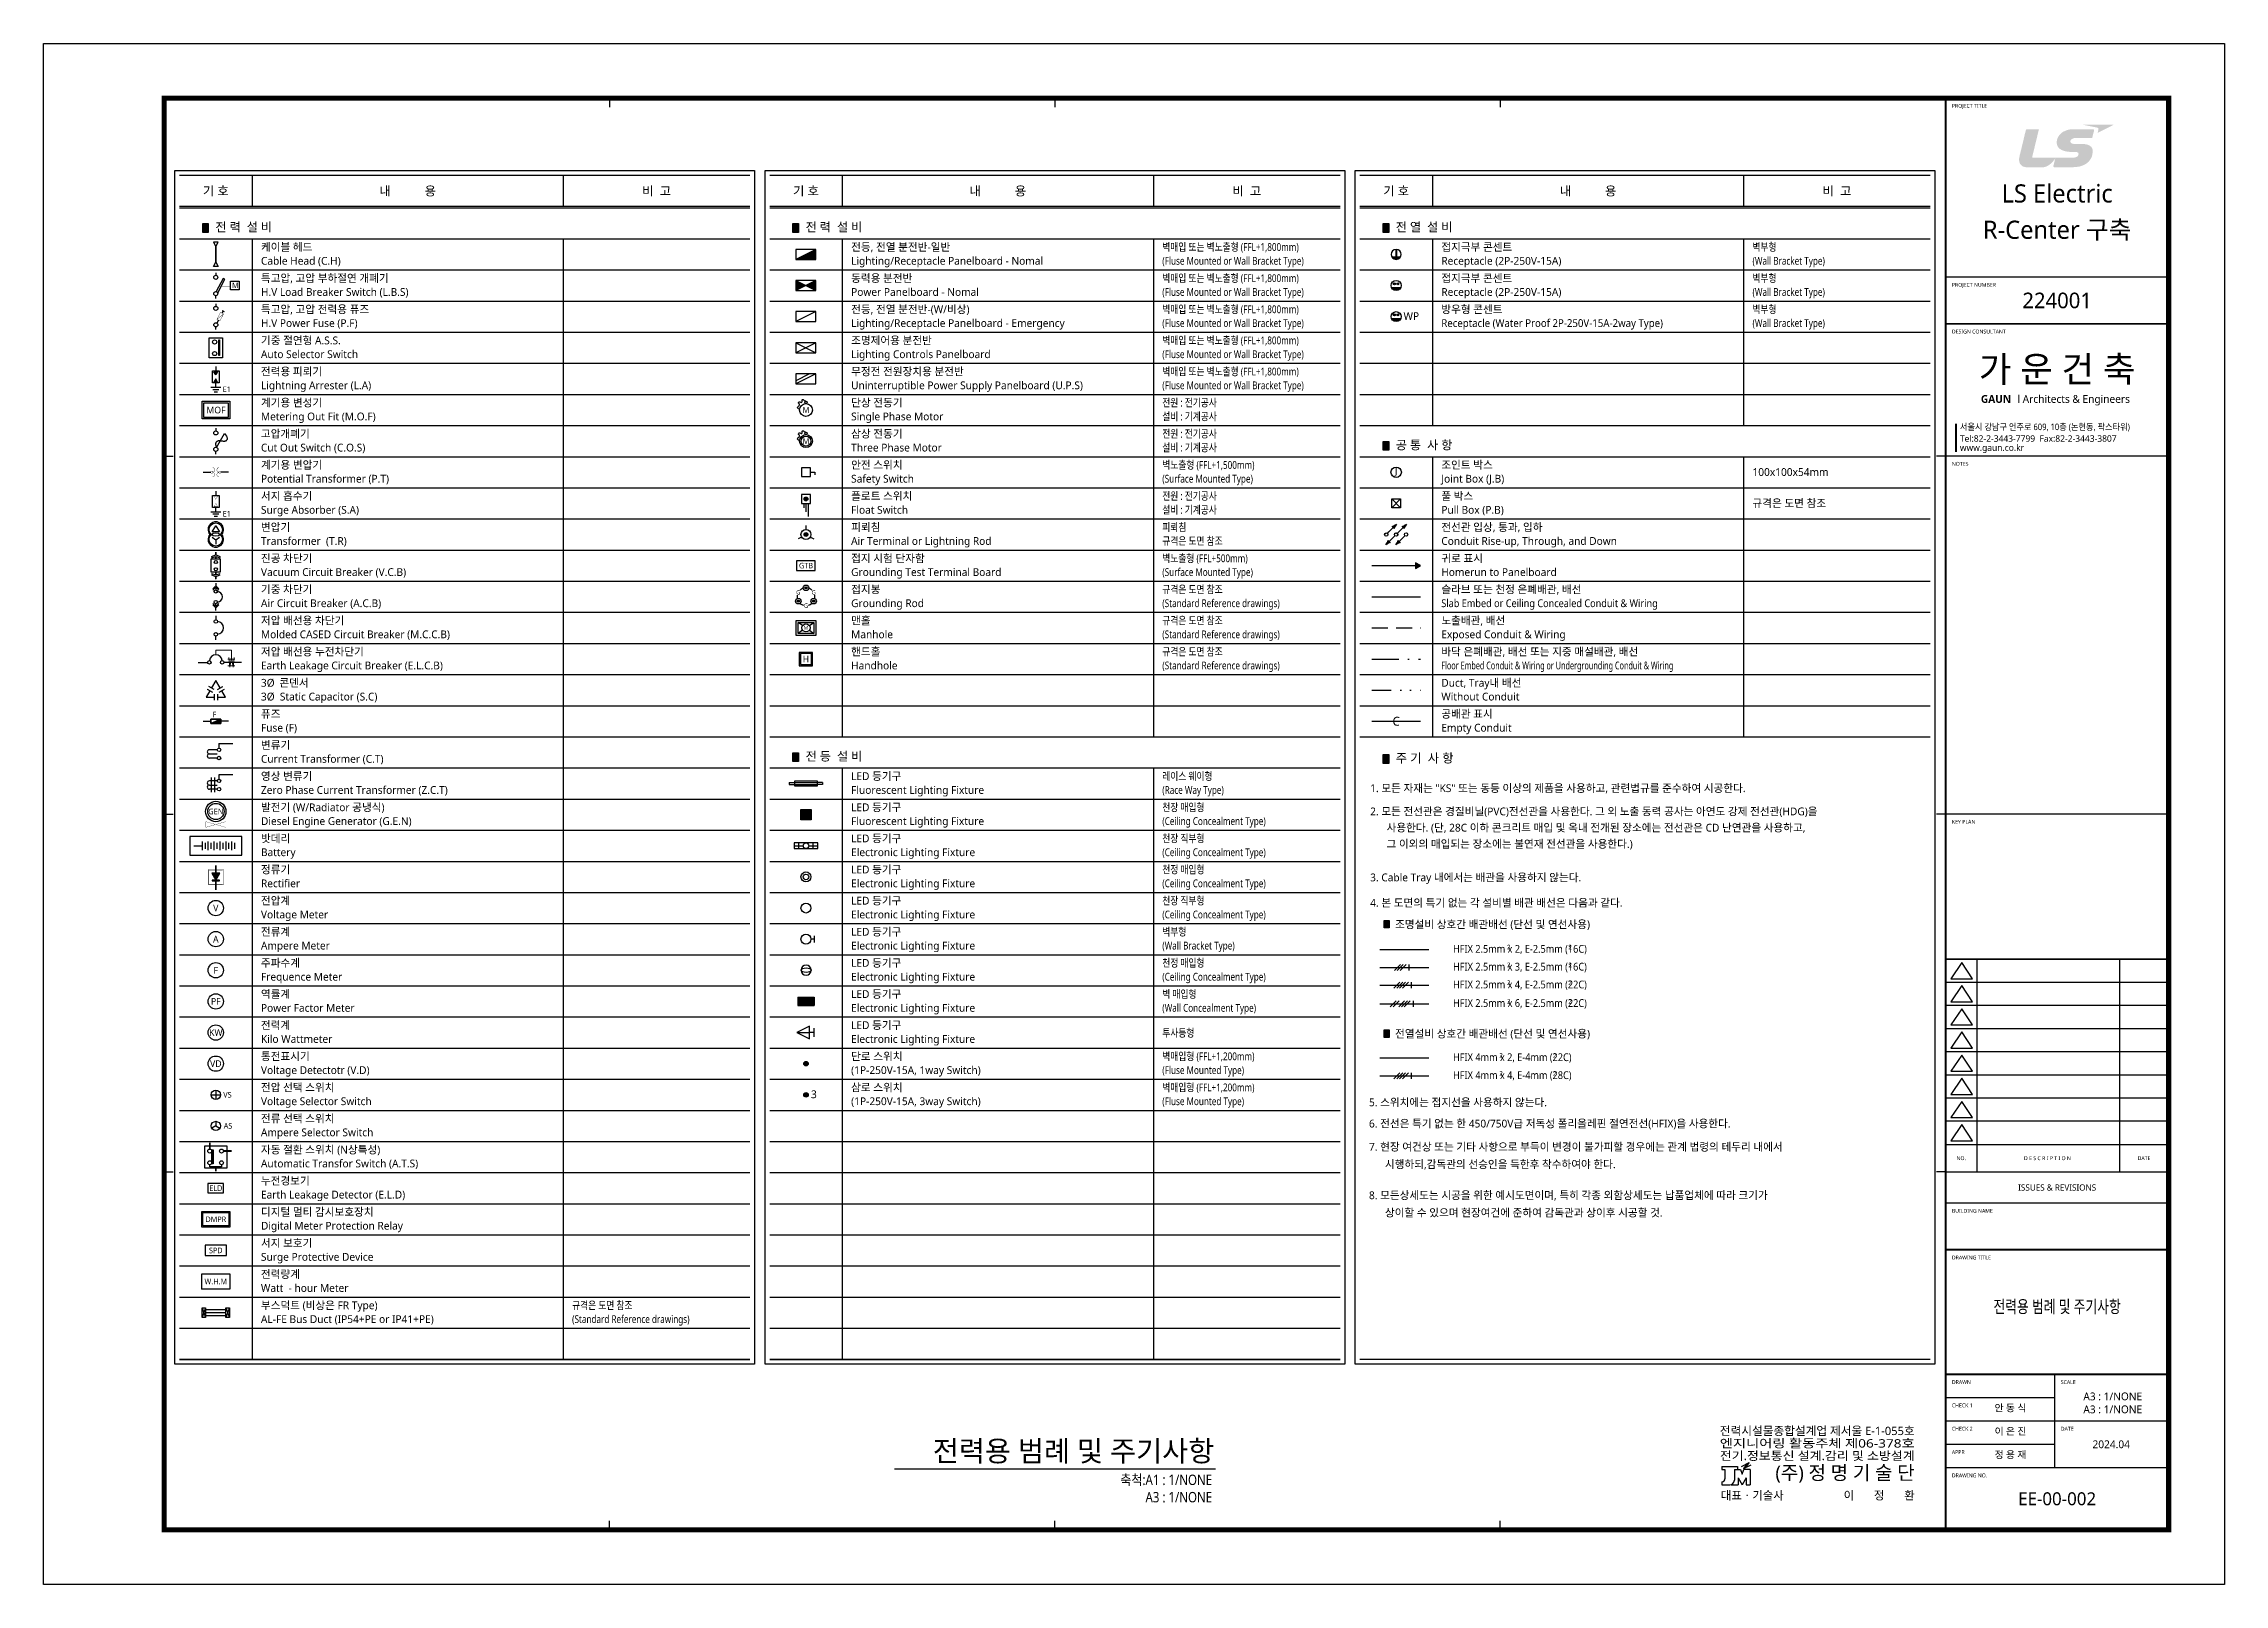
# Model space of a CAD drawing. Header units: millimetres. Extents: x 0 to 84100, y 0 to 59400.
import ezdxf
from ezdxf.enums import TextEntityAlignment as Align

# ---------------------------------------------------------------- set-up
doc = ezdxf.new("R2010")
doc.units = ezdxf.units.MM
doc.header["$LTSCALE"] = 1000
for name, pattern in [('CEN', [62, 60, -1, 0, -1]), ('DASHDOT4', [0.6, 0.35, -0.125, 0, -0.125]), ('DIVIDE2', [0.625, 0.25, -0.125, 0, -0.125, 0, -0.125]), ('HD3', [6.25, 5, -1.25]), ('HID', [2.3, 1.5, -0.8]), ('HIDDEN', [0.375, 0.25, -0.125]), ('TA1', [7.1, 5, -0.7, 0, -0.7, 0, -0.7])]:
    doc.linetypes.add(name, pattern=pattern)
for name, color, linetype in [('IMAGE', 7, 'Continuous'), ('Layer 1', 7, 'Continuous'), ('RACEWAY', 1, 'Continuous'), ('S', 4, 'Continuous'), ('sol254', 254, 'Continuous'), ('SYM', 3, 'Continuous'), ('symbol', 6, 'Continuous'), ('TEXT', 3, 'Continuous'), ('TIT', 2, 'Continuous'), ('XR-SHEET(통신)$0$WD-E$0$WD', 6, 'Continuous'), ('XR-SHEET-SHT', 5, 'Continuous'), ('XR-SHEET-TEXT', 3, 'Continuous'), ('XREF', 7, 'CEN')]:
    doc.layers.add(name, color=color, linetype=linetype)
doc.layers.add('XR-SHEET-TEMP', color=171, linetype='Continuous', plot=False)
doc.styles.add('GHS', font='malgun.ttf')
doc.styles.add('ROMANS', font='malgun.ttf')
doc.styles.add('ST1', font='')
doc.styles.add('XR-SHEET$0$XREF-Form$0$맑은고딕', font='malgun.ttf')
doc.styles.add('XR-SHEET(통신)$0$WD-E$0$GHS', font='malgun.ttf')
doc.styles.add('맑은고딕', font='malgun.ttf')
doc.styles.add('맑은고딕B', font='malgunbd.ttf')
doc.styles.get('ST1').set_extended_font_data('TaeGP')

msp = doc.modelspace()

# ---------------------------------------------------------------- texts
at = {"color": 2, "style": 'ROMANS', "width": 0.9}
for s, p in [('HFIX 2.5mm x 2, E-2.5mm (16C)', (54353, 24351, -2754)), ('HFIX 2.5mm x 3, E-2.5mm (16C)', (54353, 23664, -2754)), ('HFIX 2.5mm x 4, E-2.5mm (22C)', (54353, 22977, -2754)), ('HFIX 2.5mm x 6, E-2.5mm (22C)', (54353, 22261, -2754)), ('HFIX 4mm x 2, E-4mm (22C)', (54353, 20174, -2754)), ('HFIX 4mm x 4, E-4mm (28C)', (54353, 19481, -2754))]:
    msp.add_text(s, height=300, dxfattribs=at).set_placement(p)
at = {"color": 2, "style": 'ROMANS'}
for p in [(56434, 24477, -2754), (58799, 24477, -2754), (56434, 23790, -2754), (58799, 23790, -2754), (56434, 23103, -2754), (58799, 23103, -2754), (56434, 22387, -2754), (58799, 22387, -2754), (56138, 20300, -2754), (58207, 20300, -2754), (56138, 19608, -2754), (58207, 19608, -2754)]:
    msp.add_text('2', height=180, dxfattribs=at).set_placement(p)
at = {"layer": 'SYM', "color": 4, "style": 'ROMANS'}
for s, p in [('기 호', (6640, 53725, -2754)), ('내           용', (14040, 53725, -2754)), ('비  고', (23640, 53725, -2754)), ('기 호', (29400, 53725, -2754)), ('내           용', (36800, 53725, -2754)), ('비  고', (46400, 53725, -2754)), ('기 호', (52160, 53725, -2754)), ('내           용', (59560, 53725, -2754)), ('비  고', (69160, 53725, -2754))]:
    msp.add_text(s, height=350, dxfattribs=at).set_placement(p, align=Align.MIDDLE)
for s, height, p in [('전 력  설 비', 342.9, (6624, 52157, -2754)), ('전 력  설 비', 342.9, (29384, 52157, -2754)), ('전 열  설 비', 342.9, (52144, 52157, -2754)), ('공 통  사 항', 342.9, (52144, 43757, -2754)), ('전 등  설 비', 342.9, (29384, 31757, -2754)), ('주 기  사 항', 350, (52144, 31681, -2754))]:
    msp.add_text(s, height=height, dxfattribs=at).set_placement(p)
at = {"layer": 'SYM', "linetype": 'Continuous'}
for s, style, p in [('케이블 헤드', 'GHS', (8381, 51408, -2754)), ('전등, 전열 분전반-일반', 'GHS', (31141, 51408, -2754)), ('접지극부 콘센트', 'ROMANS', (53901, 51408, -2754)), ('특고압, 고압 부하절연 개폐기', 'GHS', (8381, 50208, -2754)), ('Cable Head (C.H)', 'GHS', (8381, 50876, -2754)), ('동력용 분전반', 'GHS', (31141, 50208, -2754)), ('Lighting/Receptacle Panelboard - Nomal', 'GHS', (31141, 50876, -2754)), ('접지극부 콘센트', 'ROMANS', (53901, 50208, -2754)), ('Receptacle (2P-250V-15A)', 'ROMANS', (53901, 50876, -2754)), ('H.V Load Breaker Switch (L.B.S)', 'GHS', (8381, 49676, -2754)), ('Power Panelboard - Nomal', 'GHS', (31141, 49676, -2754)), ('Receptacle (2P-250V-15A)', 'ROMANS', (53901, 49676, -2754)), ('특고압, 고압 전력용 퓨즈', 'GHS', (8381, 49008, -2754)), ('전등, 전열 분전반-(W/비상)', 'GHS', (31141, 49008, -2754)), ('Lighting/Receptacle Panelboard - Emergency', 'GHS', (31141, 48476, -2754)), ('WP', 'ROMANS', (52444, 48744, -2754)), ('방우형 콘센트', 'ROMANS', (53901, 49008, -2754)), ('기중 절연형 A.S.S.', 'GHS', (8381, 47808, -2754)), ('H.V Power Fuse (P.F)', 'GHS', (8381, 48476, -2754)), ('조명제어용 분전반', 'GHS', (31141, 47808, -2754)), ('Auto Selector Switch', 'GHS', (8381, 47276, -2754)), ('Lighting Controls Panelboard', 'GHS', (31141, 47276, -2754)), ('전력용 피뢰기', 'GHS', (8381, 46608, -2754)), ('Lightning Arrester (L.A)', 'GHS', (8381, 46076, -2754)), ('무정전 전원장치용 분전반', 'ROMANS', (31141, 46608, -2754)), ('Uninterruptible Power Supply Panelboard (U.P.S)', 'ROMANS', (31141, 46076, -2754)), ('계기용 변성기', 'GHS', (8381, 45408, -2754)), ('단상 전동기', 'ROMANS', (31141, 45408, -2754)), ('Metering Out Fit (M.O.F)', 'GHS', (8381, 44876, -2754)), ('Single Phase Motor', 'ROMANS', (31141, 44876, -2754)), ('고압개폐기', 'GHS', (8381, 44208, -2754)), ('Cut Out Switch (C.O.S)', 'GHS', (8381, 43676, -2754)), ('Three Phase Motor', 'ROMANS', (31141, 43676, -2754)), ('삼상 전동기', 'ROMANS', (31141, 44208, -2754)), ('계기용 변압기', 'GHS', (8381, 43008, -2754)), ('안전 스위치', 'ROMANS', (31141, 43008, -2754)), ('조인트 박스', 'ROMANS', (53901, 43008, -2754)), ('100x100x54mm', 'ROMANS', (65901, 42733, -2754)), ('서지 흡수기', 'GHS', (8381, 41808, -2754)), ('Potential Transformer (P.T)', 'GHS', (8381, 42476, -2754)), ('Safety Switch', 'ROMANS', (31141, 42476, -2754)), ('플로트 스위치', 'ROMANS', (31141, 41808, -2754)), ('Joint Box (J.B)', 'ROMANS', (53901, 42476, -2754)), ('풀 박스', 'ROMANS', (53901, 41808, -2754)), ('Surge Absorber (S.A)', 'GHS', (8381, 41276, -2754)), ('Float Switch', 'ROMANS', (31141, 41276, -2754)), ('Pull Box (P.B)', 'ROMANS', (53901, 41276, -2754)), ('규격은 도면 참조', 'ROMANS', (65901, 41533, -2754)), ('Transformer  (T.R)', 'GHS', (8381, 40076, -2754)), ('변압기', 'GHS', (8381, 40608, -2754)), ('Air Terminal or Lightning Rod', 'ROMANS', (31141, 40076, -2754)), ('피뢰침', 'ROMANS', (31141, 40608, -2754)), ('전선관 입상, 통과, 입하', 'ROMANS', (53901, 40608, -2754)), ('Conduit Rise-up, Through, and Down', 'ROMANS', (53901, 40076, -2754)), ('진공 차단기', 'GHS', (8381, 39408, -2754)), ('접지 시험 단자함', 'ROMANS', (31141, 39408, -2754)), ('귀로 표시', 'ROMANS', (53901, 39408, -2754)), ('Vacuum Circuit Breaker (V.C.B)', 'GHS', (8381, 38876, -2754)), ('Grounding Test Terminal Board', 'ROMANS', (31141, 38876, -2754)), ('Homerun to Panelboard', 'ROMANS', (53901, 38876, -2754)), ('Air Circuit Breaker (A.C.B)', 'GHS', (8381, 37676, -2754)), ('기중 차단기', 'GHS', (8381, 38208, -2754)), ('접지봉', 'ROMANS', (31141, 38208, -2754)), ('Grounding Rod', 'ROMANS', (31141, 37676, -2754)), ('슬라브 또는 천정 은폐배관, 배선', 'ROMANS', (53901, 38208, -2754)), ('저압 배선용 차단기', 'GHS', (8381, 37008, -2754)), ('맨홀', 'ROMANS', (31141, 37008, -2754)), ('노출배관, 배선', 'ROMANS', (53901, 37008, -2754)), ('Molded CASED Circuit Breaker (M.C.C.B)', 'GHS', (8381, 36476, -2754)), ('Manhole', 'ROMANS', (31141, 36476, -2754)), ('Exposed Conduit & Wiring', 'ROMANS', (53901, 36476, -2754)), ('저압 배선용 누전차단기', 'GHS', (8381, 35808, -2754)), ('Earth Leakage Circuit Breaker (E.L.C.B)', 'GHS', (8381, 35276, -2754)), ('핸드홀', 'ROMANS', (31141, 35808, -2754)), ('Handhole', 'ROMANS', (31141, 35276, -2754)), ('바닥 은폐배관, 배선 또는 지중 매설배관, 배선', 'ROMANS', (53901, 35808, -2754)), ('3Ø', 'GHS', (8381, 34608, -2754)), ('콘덴서', 'GHS', (9092, 34608, -2754)), ('Duct, Tray내 배선', 'ROMANS', (53901, 34608, -2754)), ('3Ø', 'GHS', (8381, 34076, -2754)), ('퓨즈', 'GHS', (8381, 33408, -2754)), ('Static Capacitor (S.C)', 'GHS', (9110, 34076, -2754)), ('Without Conduit', 'ROMANS', (53901, 34076, -2754)), ('공배관 표시', 'ROMANS', (53901, 33408, -2754)), ('Fuse (F)', 'GHS', (8381, 32876, -2754)), ('Empty Conduit ', 'ROMANS', (53901, 32876, -2754)), ('Current Transformer (C.T)', 'GHS', (8381, 31676, -2754)), ('변류기', 'GHS', (8381, 32208, -2754)), ('영상 변류기', 'GHS', (8381, 31008, -2754)), ('LED 등기구', 'ROMANS', (31141, 31008, -2754)), ('Zero Phase Current Transformer (Z.C.T)', 'GHS', (8381, 30476, -2754)), ('Fluorescent Lighting Fixture', 'ROMANS', (31141, 30476, -2754)), ('발전기 (W/Radiator 공냉식)', 'GHS', (8381, 29808, -2754)), ('Diesel Engine Generator (G.E.N)', 'GHS', (8381, 29276, -2754)), ('LED 등기구', 'ROMANS', (31141, 29808, -2754)), ('Fluorescent Lighting Fixture', 'ROMANS', (31141, 29276, -2754)), ('밧데리', 'GHS', (8381, 28608, -2754)), ('LED 등기구', 'ROMANS', (31141, 28608, -2754)), ('Battery', 'GHS', (8381, 28076, -2754)), ('Electronic Lighting Fixture', 'ROMANS', (31141, 28076, -2754)), ('정류기', 'GHS', (8381, 27408, -2754)), ('Rectifier', 'GHS', (8381, 26876, -2754)), ('LED 등기구', 'GHS', (31141, 27408, -2754)), ('Electronic Lighting Fixture', 'GHS', (31141, 26876, -2754)), ('전압계', 'GHS', (8381, 26208, -2754)), ('LED 등기구', 'GHS', (31141, 26208, -2754)), ('Voltage Meter', 'GHS', (8381, 25676, -2754)), ('전류계', 'GHS', (8381, 25008, -2754)), ('Electronic Lighting Fixture', 'GHS', (31141, 25676, -2754)), ('LED 등기구', 'GHS', (31141, 25008, -2754)), ('Ampere Meter', 'GHS', (8381, 24476, -2754)), ('Electronic Lighting Fixture', 'GHS', (31141, 24476, -2754)), ('주파수계', 'GHS', (8381, 23808, -2754)), ('Frequence Meter', 'GHS', (8381, 23276, -2754)), ('LED 등기구', 'GHS', (31141, 23808, -2754)), ('Electronic Lighting Fixture', 'GHS', (31141, 23276, -2754)), ('역률계', 'GHS', (8381, 22608, -2754)), ('LED 등기구', 'GHS', (31141, 22608, -2754)), ('Power Factor Meter', 'GHS', (8381, 22076, -2754)), ('Electronic Lighting Fixture', 'GHS', (31141, 22076, -2754)), ('전력계', 'GHS', (8381, 21408, -2754)), ('Kilo Wattmeter', 'GHS', (8381, 20876, -2754)), ('LED 등기구', 'GHS', (31141, 21408, -2754)), ('Electronic Lighting Fixture', 'GHS', (31141, 20876, -2754)), ('통전표시기', 'GHS', (8381, 20208, -2754)), ('단로 스위치', 'ROMANS', (31141, 20208, -2754)), ('Voltage Detectotr (V.D)', 'GHS', (8381, 19676, -2754)), ('전압 선택 스위치', 'GHS', (8381, 19008, -2754)), ('(1P-250V-15A, 1way Switch)', 'ROMANS', (31141, 19676, -2754)), ('삼로 스위치 ', 'ROMANS', (31141, 19008, -2754)), ('Voltage Selector Switch', 'GHS', (8381, 18476, -2754)), ('3', 'ROMANS', (29594, 18744, -2754)), ('(1P-250V-15A, 3way Switch)', 'ROMANS', (31141, 18476, -2754)), ('전류 선택 스위치', 'GHS', (8381, 17808, -2754)), ('Ampere Selector Switch', 'GHS', (8381, 17276, -2754)), ('자동 절환 스위치 (N상특성)', 'GHS', (8381, 16608, -2754)), ('Automatic Transfor Switch (A.T.S)', 'GHS', (8381, 16076, -2754)), ('누전경보기', 'GHS', (8381, 15408, -2754)), ('Earth Leakage Detector (E.L.D)', 'GHS', (8381, 14876, -2754)), ('디지털 멀티 감시보호장치', 'GHS', (8381, 14208, -2754)), ('Digital Meter Protection Relay', 'GHS', (8381, 13676, -2754)), ('서지 보호기', 'GHS', (8381, 13008, -2754)), ('Surge Protective Device', 'GHS', (8381, 12476, -2754)), ('전력량계', 'GHS', (8381, 11808, -2754)), ('Watt  - hour Meter', 'GHS', (8381, 11276, -2754)), ('부스덕트 (비상은 FR Type)', 'GHS', (8381, 10608, -2754)), ('AL-FE Bus Duct (IP54+PE or IP41+PE)', 'GHS', (8381, 10076, -2754))]:
    msp.add_text(s, height=300, dxfattribs=dict(at, style=style)).set_placement(p)
for s, style, width, p in [('벽매입 또는 벽노출형 (FFL+1,800mm)', 'GHS', 0.8, (43141, 51408, -2754)), ('벽부형', 'ROMANS', 0.8, (65901, 51408, -2754)), ('(Fluse Mounted or Wall Bracket Type)', 'GHS', 0.8, (43141, 50876, -2754)), ('벽매입 또는 벽노출형 (FFL+1,800mm)', 'GHS', 0.8, (43141, 50208, -2754)), ('(Wall Bracket Type)', 'ROMANS', 0.8, (65901, 50876, -2754)), ('벽부형', 'ROMANS', 0.8, (65901, 50208, -2754)), ('(Fluse Mounted or Wall Bracket Type)', 'GHS', 0.8, (43141, 49676, -2754)), ('(Wall Bracket Type)', 'ROMANS', 0.8, (65901, 49676, -2754)), ('(Fluse Mounted or Wall Bracket Type)', 'GHS', 0.8, (43141, 48476, -2754)), ('벽매입 또는 벽노출형 (FFL+1,800mm)', 'GHS', 0.8, (43141, 49008, -2754)), ('Receptacle (Water Proof 2P-250V-15A-2way Type)', 'ROMANS', 0.95, (53901, 48476, -2754)), ('(Wall Bracket Type)', 'ROMANS', 0.8, (65901, 48476, -2754)), ('벽부형', 'ROMANS', 0.8, (65901, 49008, -2754)), ('벽매입 또는 벽노출형 (FFL+1,800mm)', 'GHS', 0.8, (43141, 47808, -2754)), ('(Fluse Mounted or Wall Bracket Type)', 'GHS', 0.8, (43141, 47276, -2754)), ('(Fluse Mounted or Wall Bracket Type)', 'ROMANS', 0.8, (43141, 46076, -2754)), ('벽매입 또는 벽노출형 (FFL+1,800mm)', 'ROMANS', 0.8, (43141, 46608, -2754)), ('전원 : 전기공사', 'ROMANS', 0.8, (43141, 45408, -2754)), ('설비 : 기계공사', 'ROMANS', 0.8, (43141, 44876, -2754)), ('설비 : 기계공사', 'ROMANS', 0.8, (43141, 43676, -2754)), ('전원 : 전기공사', 'ROMANS', 0.8, (43141, 44208, -2754)), ('벽노출형 (FFL+1,500mm)', 'ROMANS', 0.8, (43141, 43008, -2754)), ('(Surface Mounted Type)', 'ROMANS', 0.8, (43141, 42476, -2754)), ('전원 : 전기공사', 'ROMANS', 0.8, (43141, 41808, -2754)), ('설비 : 기계공사', 'ROMANS', 0.8, (43141, 41276, -2754)), ('피뢰침', 'ROMANS', 0.8, (43141, 40608, -2754)), ('규격은 도면 참조', 'ROMANS', 0.8, (43141, 40076, -2754)), ('벽노출형 (FFL+500mm)', 'ROMANS', 0.8, (43141, 39408, -2754)), ('(Surface Mounted Type)', 'ROMANS', 0.8, (43141, 38876, -2754)), ('(Standard Reference drawings)', 'ROMANS', 0.8, (43141, 37676, -2754)), ('규격은 도면 참조', 'ROMANS', 0.8, (43141, 38208, -2754)), ('Slab Embed or Ceiling Concealed Conduit & Wiring', 'ROMANS', 0.9, (53901, 37676, -2754)), ('규격은 도면 참조', 'ROMANS', 0.8, (43141, 37008, -2754)), ('(Standard Reference drawings)', 'ROMANS', 0.8, (43141, 36476, -2754)), ('(Standard Reference drawings)', 'ROMANS', 0.8, (43141, 35276, -2754)), ('규격은 도면 참조', 'ROMANS', 0.8, (43141, 35808, -2754)), ('Floor Embed Conduit & Wiring or Undergrounding Conduit & Wiring', 'ROMANS', 0.7, (53901, 35276, -2754)), ('레이스 웨이형', 'ROMANS', 0.8, (43141, 31008, -2754)), ('(Race Way Type)', 'ROMANS', 0.8, (43141, 30476, -2754)), ('(Ceiling Concealment Type)', 'ROMANS', 0.8, (43141, 29276, -2754)), ('천장 매입형', 'ROMANS', 0.8, (43141, 29808, -2754)), ('천장 직부형', 'ROMANS', 0.8, (43141, 28608, -2754)), ('(Ceiling Concealment Type)', 'ROMANS', 0.8, (43141, 28076, -2754)), ('(Ceiling Concealment Type)', 'GHS', 0.8, (43141, 26876, -2754)), ('천정 매입형', 'GHS', 0.8, (43141, 27408, -2754)), ('천장 직부형', 'GHS', 0.8, (43141, 26208, -2754)), ('(Ceiling Concealment Type)', 'GHS', 0.8, (43141, 25676, -2754)), ('벽부형', 'GHS', 0.8, (43141, 25008, -2754)), ('(Wall Bracket Type)', 'GHS', 0.8, (43141, 24476, -2754)), ('(Ceiling Concealment Type)', 'GHS', 0.8, (43141, 23276, -2754)), ('천정 매입형', 'GHS', 0.8, (43141, 23808, -2754)), ('벽 매입형', 'GHS', 0.8, (43141, 22608, -2754)), ('(Wall Concealment Type)', 'GHS', 0.8, (43141, 22076, -2754)), ('투사등형', 'GHS', 0.8, (43141, 21110, -2754)), ('벽매입형 (FFL+1,200mm)', 'ROMANS', 0.8, (43141, 20208, -2754)), ('(Fluse Mounted Type)', 'ROMANS', 0.8, (43141, 19676, -2754)), ('벽매입형 (FFL+1,200mm)', 'ROMANS', 0.8, (43141, 19008, -2754)), ('(Fluse Mounted Type)', 'ROMANS', 0.8, (43141, 18476, -2754)), ('규격은 도면 참조', 'GHS', 0.8, (20381, 10608, -2754)), ('(Standard Reference drawings)', 'GHS', 0.8, (20381, 10076, -2754))]:
    msp.add_text(s, height=300, dxfattribs=dict(at, style=style, width=width)).set_placement(p)
at = {"layer": 'SYM', "style": 'GHS'}
for s, height, p in [('M', 214, (7265, 49975, -2754)), ('E1', 214.3, (6903, 45966, -2754)), ('E1', 214.3, (6903, 41166, -2754)), ('F', 214, (6515, 33432, -2754)), ('VS', 214.3, (6929, 18769, -2754)), ('AS', 214.3, (6946, 17571, -2754))]:
    msp.add_text(s, height=height, dxfattribs=at).set_placement(p)
at = {"layer": 'SYM'}
for s, height, style, p in [('MOF', 257.1, 'GHS', (6647, 45272, -2754)), ('M', 220, 'ROMANS', (29400, 45275, -2754)), ('M', 220, 'ROMANS', (29400, 44075, -2754)), ('J', 250, 'ROMANS', (52160, 42875, -2754)), ('GTB', 214.3, 'ROMANS', (29400, 39275, -2754)), ('G', 171, 'ROMANS', (29104, 38247, -2754)), ('G', 171, 'ROMANS', (29697, 38246, -2754)), ('G', 171, 'ROMANS', (29400, 37732, -2754)), ('GEN', 220, 'GHS', (6643, 29797, -2754)), ('V', 257, 'GHS', (6640, 26075, -2754)), ('A', 257, 'GHS', (6640, 24875, -2754)), ('F', 257, 'GHS', (6640, 23675, -2754)), ('PF', 257.1, 'GHS', (6640, 22475, -2754)), ('KW', 257.1, 'GHS', (6640, 21275, -2754)), ('VD', 257.1, 'GHS', (6640, 20075, -2754)), ('ELD', 214.3, 'GHS', (6640, 15275, -2754)), ('DMPR', 214.3, 'GHS', (6640, 14075, -2754)), ('SPD', 214.3, 'GHS', (6640, 12875, -2754)), ('W.H.M', 214.3, 'GHS', (6640, 11675, -2754))]:
    msp.add_text(s, height=height, dxfattribs=dict(at, style=style)).set_placement(p, align=Align.MIDDLE)
at = {"layer": 'SYM', "style": 'GHS'}
msp.add_text('M', height=144, dxfattribs=at).set_placement((29400, 36875), align=Align.MIDDLE_CENTER)
at = {"layer": 'SYM', "linetype": 'Continuous', "style": 'ROMANS'}
msp.add_text('C', height=343, dxfattribs=at).set_placement((52160, 33275, -2754), align=Align.MIDDLE)
at = {"layer": 'SYM', "color": 4, "linetype": 'Continuous', "style": 'ROMANS'}
for s, p in [('1. 모든 자재는 "KS" 또는 동등 이상의 제품을 사용하고, 관련법규를 준수하여 시공한다.', (51158, 30545, -2754)), ('2. 모든 전선관은 경질비닐(PVC)전선관을 사용한다. 그 외 노출 동력 공사는 아연도 강제 전선관(HDG)을', (51158, 29649, -2754)), ('사용한다. (단, 28C 이하 콘크리트 매입 및 옥내 전개된 장소에는 전선관은 CD 난연관을 사용하고,  ', (51791, 29023, -2754)), ('그 이외의 매입되는 장소에는 불연재 전선관을 사용한다.)', (51791, 28396, -2754)), ('3. Cable Tray 내에서는 배관을 사용하지 않는다.', (51158, 27105, -2754)), ('4. 본 도면의 특기 없는 각 설비별 배관 배선은 다음과 같다.', (51158, 26127, -2754)), ('조명설비 상호간 배관배선 (단선 및 연선사용)', (52118, 25296, -2754)), ('전열설비 상호간 배관배선 (단선 및 연선사용)', (52118, 21079, -2754)), ('5. 스위치에는 접지선을 사용하지 않는다.', (51112, 18434, -2754)), ('6. 전선은 특기 없는 한 450/750V급 저독성 폴리올레핀 절연전선(HFIX)을 사용한다.', (51112, 17614, -2754)), ('7. 현장 여건상 또는 기타 사항으로 부득이 변경이 불가피할 경우에는 관계 법령의 테두리 내에서', (51112, 16718, -2754)), ('시행하되,감독관의 선승인을 득한후 착수하여야 한다.', (51728, 16047, -2754)), ('8. 모든상세도는 시공을 위한 예시도면이며, 특히 각종 외함상세도는 납품업체에 따라 크기가', (51112, 14851, -2754)), ('상이할 수 있으며 현장여건에 준하여 감독관과 상이후 시공할 것.', (51728, 14180, -2754))]:
    msp.add_text(s, height=300, dxfattribs=at).set_placement(p)
at = {"layer": 'TEXT', "style": 'GHS', "width": 0.75}
msp.add_text('전력용 범례 및 주기사항', height=482.97, dxfattribs=at).set_placement((77650, 10709), align=Align.MIDDLE_CENTER)
at = {"layer": 'TEXT', "style": 'GHS'}
for s, height, p in [('A3 : 1/NONE', 300, (79795, 7247)), ('A3 : 1/NONE', 300, (79795, 6747)), ('EE-00-002', 500, (77650, 3300))]:
    msp.add_text(s, height=height, dxfattribs=at).set_placement(p, align=Align.MIDDLE_CENTER)
at = {"layer": 'TIT', "style": 'GHS'}
msp.add_text('전력용 범례 및 주기사항', height=800, dxfattribs=at).set_placement((45143, 5140), align=Align.MIDDLE_RIGHT)
at = {"layer": 'TIT', "style": 'GHS', "width": 0.85}
for s, p in [('축척:A1 : 1/NONE', (45062, 3831)), ('A3 : 1/NONE', (45062, 3162))]:
    msp.add_text(s, height=400, dxfattribs=at).set_placement(p, align=Align.RIGHT)

# ---------------------------------------------------------------- blocks, each defined once
blk = doc.blocks.new('A$C73120EFD')
at = {"layer": 'XR-SHEET(통신)$0$WD-E$0$WD', "color": 4}
for p, q in [((-27546, 7102), (-27546, 6933)), ((-27546, 7102), (-26702, 7102)), ((-26702, 7102), (-26702, 6933)), ((-26494, 7105), (-26082, 7309)), ((-26165, 7268), (-26370, 6991)), ((-26370, 6991), (-25958, 7194)), ((-26370, 6991), (-26257, 7073)), ((-26349, 7019), (-26236, 7101)), ((-26328, 7047), (-26215, 7129)), ((-26308, 7075), (-26194, 7157)), ((-26082, 7309), (-26288, 7031)), ((-26287, 7103), (-26173, 7186)), ((-26266, 7131), (-26153, 7214)), ((-26245, 7160), (-26132, 7242)), ((-26224, 7188), (-26111, 7270)), ((-26203, 7216), (-26090, 7298)), ((-26183, 7244), (-26117, 7292)), ((-27546, 6933), (-27377, 6933)), ((-27546, 6273), (-27546, 6105)), ((-27546, 6273), (-27538, 6273)), ((-27546, 6105), (-27124, 6105)), ((-27377, 6933), (-27377, 6434)), ((-27052, 6115), (-27052, 6105)), ((-27052, 6105), (-26660, 6105)), ((-26871, 6933), (-26871, 6358)), ((-26871, 6933), (-26534, 6933)), ((-26660, 6490), (-26449, 6105)), ((-26660, 6490), (-26660, 6105)), ((-26534, 6933), (-26449, 6680)), ((-26449, 6680), (-26365, 6933)), ((-26238, 6490), (-26449, 6105)), ((-26027, 6933), (-26365, 6933)), ((-26314, 7018), (-26278, 7045)), ((-26238, 6490), (-26238, 6105)), ((-26238, 6105), (-26027, 6105)), ((-26027, 6933), (-26027, 6105))]:
    blk.add_line(p, q, dxfattribs=at)
for centre, radius in [((-27538, 6434), 160), ((-27124, 6358), 253)]:
    blk.add_arc(centre, radius, 270, 0, dxfattribs=at)
at = {"layer": 'XR-SHEET(통신)$0$WD-E$0$WD', "color": 4, "style": 'XR-SHEET(통신)$0$WD-E$0$GHS'}
for s, width, p, p2 in [('전력시설물종합설계업 제서울 E-1-055호', 0.877197, (-27655, 8791), (-17155, 8791)), ('엔지니어링 활동주체 제06-378호', 1.078185, (-27655, 8118), (-17155, 8118)), ('전기.정보통신 설계.감리 및 소방설계', 0.962199, (-27655, 7445), (-17155, 7445))]:
    blk.add_text(s, height=450, dxfattribs=dict(at, width=width)).set_placement(p, p2, align=Align.FIT)
for s, height, p in [('(주) 정 명 기 술 단', 750, (-17155, 6387)), ('이       정       환', 450, (-17155, 5315))]:
    blk.add_text(s, height=height, dxfattribs=at).set_placement(p, align=Align.RIGHT)
blk.add_text('대표ㆍ기술사 ', height=450, dxfattribs=at).set_placement((-27597, 5315))
blk = doc.blocks.new('XR-SHEET$0$XREF-Form$0$xr-form$0$TITLE')
at = {"layer": 'XR-SHEET-TEXT', "color": 4, "style": '맑은고딕B'}
for tag, height, p in [('TITLE1', 6, (776, 116.69)), ('TITLE4', 6, (776, 111.7)), ('TITLE2', 6, (776, 107.09)), ('TITLE5', 6, (776, 102.09)), ('TITLE3', 6, (776, 97.38)), ('A0.00', 7, (775.56, 32.33))]:
    blk.add_attdef(tag, text='', height=height, dxfattribs=at).set_placement(p, align=Align.MIDDLE_CENTER)
at = {"layer": 'XR-SHEET-TEXT', "color": 3, "style": 'XR-SHEET$0$XREF-Form$0$맑은고딕'}
for tag, p in [('NAME-1', (752.37, 76.33)), ('NAME-2', (752.37, 67.33)), ('NAME-3', (752.37, 58.33)), ('NAME-4', (752.37, 49.33))]:
    blk.add_attdef(tag, text='', height=2.7, dxfattribs=at).set_placement(p, align=Align.MIDDLE_LEFT)
for tag, p in [('SCALE-A1', (796.39, 73.17)), ('SCALE-A3', (796.39, 68.31)), ('DATE', (797.36, 53.01))]:
    blk.add_attdef(tag, text='', height=3, dxfattribs=at).set_placement(p, align=Align.MIDDLE)
blk = doc.blocks.new('block 3')
at = {"true_color": 0xfa002d}
h = blk.add_hatch(color=240, dxfattribs=at)
h.dxf.hatch_style = 1
h.paths.add_polyline_path([(78.5, -138.2), (78.5, -138.2), (78.6, -138.2), (78.6, -138.2), (78.7, -138.1), (78.7, -138.1), (78.8, -138.1), (78.8, -138.1), (78.9, -138), (78.9, -138), (78.9, -138), (79, -138), (79, -138), (79.1, -137.9), (79.1, -137.9), (79.1, -137.9), (79.2, -137.9), (79.2, -137.9), (79.2, -137.8), (79.3, -137.8), (79.3, -137.8), (79.4, -137.8), (79.4, -137.8), (79.4, -137.8), (79.5, -137.7), (79.5, -137.7), (79.5, -137.7), (79.6, -137.7), (79.6, -137.7), (79.6, -137.7), (79.6, -137.6), (79.7, -137.6), (79.7, -137.6), (79.7, -137.6), (79.7, -137.6), (79.8, -137.6), (79.8, -137.6), (79.8, -137.6), (79.8, -137.5), (79.9, -137.5), (79.9, -137.5), (79.9, -137.5), (79.9, -137.5), (80, -137.5), (80, -137.5), (80, -137.5), (80, -137.5), (80, -137.4), (80, -137.4), (80.1, -137.4), (80.1, -137.4), (80.1, -137.4), (80.1, -137.4), (80.1, -137.4), (80.2, -137.4), (80.2, -137.4), (80.2, -137.4), (80.2, -137.4), (80.2, -137.4), (80.2, -137.4), (80.2, -137.4), (80.2, -137.4), (80.2, -137.4), (80.1, -137.4), (80.1, -137.4), (80.1, -137.4), (80.1, -137.4), (80.1, -137.4), (80.1, -137.4), (80.1, -137.4), (80.1, -137.4), (80.1, -137.4), (80.1, -137.4), (80.1, -137.4), (80.1, -137.4), (80.1, -137.4), (80.1, -137.4), (80, -137.4), (80, -137.4), (80, -137.4), (80, -137.4), (80, -137.4), (80, -137.4), (80, -137.4), (80, -137.4), (80, -137.4), (79.9, -137.4), (79.9, -137.4), (79.9, -137.4), (79.9, -137.4), (79.9, -137.4), (79.9, -137.4), (79.9, -137.4), (79.8, -137.4), (79.8, -137.4), (79.8, -137.4), (79.8, -137.4), (79.8, -137.4), (79.7, -137.4), (79.7, -137.4), (79.7, -137.4), (79.7, -137.4), (79.7, -137.4), (79.6, -137.4), (79.6, -137.4), (79.6, -137.4), (79.6, -137.4), (79.6, -137.4), (79.5, -137.4), (79.5, -137.4), (79.5, -137.4), (79.5, -137.4), (79.5, -137.4), (79.4, -137.4), (79.4, -137.4), (79.4, -137.4), (79.4, -137.4), (79.3, -137.4), (79.3, -137.4), (79.3, -137.4), (79.2, -137.4), (79.2, -137.4), (79.2, -137.4), (79.2, -137.4), (79.1, -137.4), (79.1, -137.4), (79.1, -137.4), (79.1, -137.4), (79, -137.4), (79, -137.4), (79, -137.4), (78.9, -137.4), (78.9, -137.4), (78.9, -137.4), (78.8, -137.4), (78.8, -137.4), (78.8, -137.4), (78.8, -137.4), (78.7, -137.4), (78.7, -137.4), (78.7, -137.4), (78.6, -137.4), (78.6, -137.4), (78.6, -137.4), (78.5, -137.4), (78.5, -137.4), (78.4, -137.4), (78.4, -137.4), (78.4, -137.4), (78.3, -137.4), (78.3, -137.4), (78.3, -137.4), (78.2, -137.4), (78.2, -137.4), (78.2, -137.4), (78.1, -137.4), (78.1, -137.4), (78, -137.4), (78, -137.4), (78, -137.4), (77.9, -137.4), (77.9, -137.4), (77.9, -137.4), (77.8, -137.4), (77.8, -137.4), (77.7, -137.4), (77.7, -137.4), (77.7, -137.4), (77.6, -137.4), (77.6, -137.4), (77.5, -137.4), (77.5, -137.4), (77.5, -137.4), (77.4, -137.4), (77.4, -137.4), (77.3, -137.4), (77.3, -137.4), (77.2, -137.4), (77.2, -137.4), (77.2, -137.4), (77.1, -137.4), (77.1, -137.4), (77, -137.4), (77, -137.4), (76.9, -137.4), (76.9, -137.4), (76.8, -137.4), (76.8, -137.4), (76.7, -137.4), (76.7, -137.4), (76.7, -137.4), (76.6, -137.4), (76.6, -137.4), (76.5, -137.4), (76.5, -137.4), (76.4, -137.4), (76.4, -137.4), (76.3, -137.4), (76.3, -137.4), (76.2, -137.4), (76.2, -137.4), (76.1, -137.4), (76.1, -137.4), (76, -137.4), (76, -137.4), (75.9, -137.4), (75.9, -137.4), (75.8, -137.4), (75.8, -137.4), (75.7, -137.4), (75.7, -137.4), (75.6, -137.4), (75.6, -137.4), (75.5, -137.4), (75.5, -137.4), (75.4, -137.4), (75.4, -137.4), (75.3, -137.4), (75.3, -137.4), (75.2, -137.4), (75.2, -137.4), (75.1, -137.4), (75.1, -137.4), (75, -137.4), (75, -137.4), (74.9, -137.4), (74.9, -137.4), (74.8, -137.4), (74.8, -137.4), (74.7, -137.4), (74.7, -137.4), (74.6, -137.4), (74.6, -137.4), (74.5, -137.4), (74.4, -137.4), (74.3, -137.4), (74.2, -137.4), (74.1, -137.4), (74, -137.4), (73.9, -137.4), (73.8, -137.4), (73.7, -137.4), (73.6, -137.4), (73.5, -137.4), (73.3, -137.4), (73.2, -137.4), (73.1, -137.4), (73, -137.4), (72.9, -137.4), (72.8, -137.4), (72.7, -137.4), (72.5, -137.4), (72.4, -137.4), (72.3, -137.4), (72.2, -137.4), (72.1, -137.4), (72, -137.4), (71.9, -137.4), (71.7, -137.4), (71.6, -137.4), (71.5, -137.4), (71.4, -137.4), (71.3, -137.4), (71, -137.4), (70.8, -137.4), (70.6, -137.4), (70.1, -137.4), (69.6, -137.4), (69.4, -137.4), (69.1, -137.4), (68.9, -137.4), (68.8, -137.4), (68.7, -137.4), (68.6, -137.4), (68.4, -137.4), (68.3, -137.4), (68.2, -137.4), (68.1, -137.4), (68, -137.4), (67.9, -137.4), (67.7, -137.4), (67.6, -137.4), (67.5, -137.4), (67.4, -137.4), (67.3, -137.4), (67.2, -137.4), (67.1, -137.4), (67, -137.4), (66.8, -137.4), (66.7, -137.4), (66.6, -137.4), (66.5, -137.4), (66.4, -137.4), (66.3, -137.4), (66.2, -137.4), (66.1, -137.4), (66, -137.4), (65.8, -137.4), (65.7, -137.4), (65.7, -137.4), (65.6, -137.4), (65.6, -137.4), (65.5, -137.4), (65.5, -137.4), (65.4, -137.4), (65.4, -137.4), (65.3, -137.4), (65.3, -137.4), (65.2, -137.4), (65.2, -137.4), (65.1, -137.4), (65, -137.4), (65, -137.4), (64.9, -137.4), (64.9, -137.4), (64.8, -137.4), (64.8, -137.4), (64.7, -137.4), (64.7, -137.4), (64.6, -137.4), (64.6, -137.4), (64.5, -137.4), (64.5, -137.4), (64.4, -137.4), (64.4, -137.4), (64.3, -137.4), (64.3, -137.4), (64.2, -137.4), (64.2, -137.4), (64.1, -137.4), (64.1, -137.4), (64, -137.4), (64, -137.4), (63.9, -137.4), (63.9, -137.4), (63.9, -137.4), (63.8, -137.4), (63.8, -137.4), (63.7, -137.4), (63.7, -137.4), (63.6, -137.4), (63.6, -137.4), (63.5, -137.4), (63.5, -137.4), (63.4, -137.4), (63.4, -137.4), (63.3, -137.4), (63.3, -137.4), (63.3, -137.4), (63.2, -137.4), (63.2, -137.4), (63.1, -137.4), (63.1, -137.4), (63, -137.4), (63, -137.4), (62.9, -137.4), (62.9, -137.4), (62.9, -137.4), (62.8, -137.4), (62.8, -137.4), (62.7, -137.4), (62.7, -137.4), (62.7, -137.4), (62.6, -137.4), (62.6, -137.4), (62.5, -137.4), (62.5, -137.4), (62.4, -137.4), (62.4, -137.4), (62.4, -137.4), (62.3, -137.4), (62.3, -137.4), (62.2, -137.4), (62.2, -137.4), (62.2, -137.4), (62.1, -137.4), (62.1, -137.4), (62.1, -137.4), (62, -137.4), (62, -137.4), (61.9, -137.4), (61.9, -137.4), (61.9, -137.4), (61.8, -137.4), (61.8, -137.4), (61.8, -137.4), (61.7, -137.4), (61.7, -137.4), (61.7, -137.4), (61.6, -137.4), (61.6, -137.4), (61.6, -137.4), (61.5, -137.4), (61.5, -137.4), (61.5, -137.4), (61.4, -137.4), (61.4, -137.4), (61.4, -137.4), (61.3, -137.4), (61.3, -137.4), (61.3, -137.4), (61.2, -137.4), (61.2, -137.4), (61.2, -137.4), (61.2, -137.4), (61.1, -137.4), (61.1, -137.4), (61.1, -137.4), (61, -137.4), (61, -137.4), (61, -137.4), (61, -137.4), (60.9, -137.4), (60.9, -137.4), (60.9, -137.4), (60.9, -137.4), (60.8, -137.4), (60.8, -137.4), (60.8, -137.4), (60.8, -137.4), (60.7, -137.4), (60.7, -137.4), (60.7, -137.4), (60.7, -137.4), (60.6, -137.4), (60.6, -137.4), (60.6, -137.4), (60.6, -137.4), (60.6, -137.4), (60.5, -137.4), (60.5, -137.4), (60.5, -137.4), (60.5, -137.4), (60.5, -137.4), (60.4, -137.4), (60.4, -137.4), (60.4, -137.4), (60.4, -137.4), (60.4, -137.4), (60.3, -137.4), (60.3, -137.4), (60.3, -137.4), (60.3, -137.4), (60.3, -137.4), (60.3, -137.4), (60.3, -137.4), (60.2, -137.4), (60.2, -137.4), (60.2, -137.4), (60.2, -137.4), (60.2, -137.4), (60.2, -137.4), (60.2, -137.4), (60.2, -137.4), (60.1, -137.4), (60.1, -137.4), (60.1, -137.4), (60.1, -137.4), (60, -137.4), (60, -137.4), (60, -137.4), (60, -137.4), (60, -137.4), (60, -137.4), (60, -137.4), (60, -137.4), (60, -137.4), (60, -137.4), (60.1, -137.4), (60.1, -137.4), (60.1, -137.4), (60.1, -137.4), (60.1, -137.4), (60.1, -137.4), (60.1, -137.4), (60.1, -137.4), (60.1, -137.4), (60.2, -137.4), (60.2, -137.4), (60.2, -137.4), (60.2, -137.4), (60.2, -137.4), (60.2, -137.4), (60.2, -137.4), (60.3, -137.4), (60.3, -137.4), (60.3, -137.4), (60.3, -137.4), (60.3, -137.4), (60.4, -137.4), (60.4, -137.4), (60.4, -137.5), (60.4, -137.5), (60.5, -137.5), (60.5, -137.5), (60.5, -137.5), (60.5, -137.5), (60.6, -137.5), (60.6, -137.5), (60.6, -137.5), (60.6, -137.5), (60.7, -137.5), (60.7, -137.5), (60.7, -137.5), (60.8, -137.5), (60.8, -137.5), (60.8, -137.5), (60.9, -137.5), (60.9, -137.6), (60.9, -137.6), (61, -137.6), (61, -137.6), (61, -137.6), (61.1, -137.6), (61.1, -137.6), (61.1, -137.6), (61.2, -137.6), (61.2, -137.6), (61.2, -137.6), (61.3, -137.6), (61.3, -137.6), (61.4, -137.6), (61.4, -137.7), (61.4, -137.7), (61.5, -137.7), (61.5, -137.7), (61.6, -137.7), (61.6, -137.7), (61.6, -137.7), (61.7, -137.7), (61.7, -137.7), (61.8, -137.7), (61.8, -137.7), (61.8, -137.7), (61.9, -137.8), (61.9, -137.8), (62, -137.8), (62, -137.8), (62.1, -137.8), (62.1, -137.8), (62.2, -137.8), (62.2, -137.8), (62.2, -137.8), (62.3, -137.8), (62.4, -137.9), (62.5, -137.9), (62.6, -137.9), (62.7, -137.9), (62.8, -137.9), (62.9, -138), (63, -138), (63.1, -138), (63.2, -138), (63.3, -138), (63.4, -138.1), (63.5, -138.1), (63.6, -138.1), (63.7, -138.1), (63.8, -138.2), (63.9, -138.2), (64.1, -138.2), (64.3, -138.2), (64.5, -138.3), (64.9, -138.4), (65.1, -138.4), (65.3, -138.5), (65.5, -138.5), (65.6, -138.5), (65.8, -138.5), (65.9, -138.6), (66, -138.6), (66.1, -138.6), (66.2, -138.6), (66.3, -138.6), (66.4, -138.7), (66.5, -138.7), (66.6, -138.7), (66.7, -138.7), (66.8, -138.7), (66.9, -138.8), (67, -138.8), (67.1, -138.8), (67.2, -138.8), (67.3, -138.8), (67.3, -138.9), (67.4, -138.9), (67.4, -138.9), (67.5, -138.9), (67.5, -138.9), (67.6, -138.9), (67.6, -138.9), (67.7, -138.9), (67.7, -138.9), (67.7, -138.9), (67.8, -139), (67.8, -139), (67.9, -139), (67.9, -139), (68, -139), (68, -139), (68, -139), (68.1, -139), (68.1, -139), (68.2, -139), (68.2, -139), (68.2, -139), (68.3, -139.1), (68.3, -139.1), (68.4, -139.1), (68.4, -139.1), (68.4, -139.1), (68.5, -139.1), (68.5, -139.1), (68.5, -139.1), (68.6, -139.1), (68.6, -139.1), (68.6, -139.1), (68.7, -139.1), (68.7, -139.1), (68.7, -139.1), (68.8, -139.2), (68.8, -139.2), (68.8, -139.2), (68.9, -139.2), (68.9, -139.2), (68.9, -139.2), (68.9, -139.2), (69, -139.2), (69, -139.2), (69, -139.2), (69.1, -139.2), (69.1, -139.2), (69.1, -139.2), (69.1, -139.2), (69.2, -139.2), (69.2, -139.2), (69.2, -139.2), (69.2, -139.2), (69.2, -139.3), (69.3, -139.3), (69.3, -139.3), (69.3, -139.3), (69.3, -139.3), (69.3, -139.3), (69.4, -139.3), (69.4, -139.3), (69.4, -139.3), (69.4, -139.3), (69.4, -139.3), (69.4, -139.3), (69.5, -139.3), (69.5, -139.3), (69.5, -139.3), (69.5, -139.3), (69.7, -139.3), (69.8, -139.4), (69.9, -139.4), (70, -139.5), (70.1, -139.5), (70.2, -139.6), (70.3, -139.8), (70.4, -139.9), (70.4, -140), (70.4, -140.1), (70.4, -140.2), (70.4, -140.3), (70.3, -140.4), (70.3, -140.5), (70.3, -140.5), (70.3, -140.5), (70.3, -140.6), (70.3, -140.7), (70.3, -140.8), (70.2, -140.8), (70.2, -140.9), (70.2, -141), (70.2, -141.1), (70.2, -141.2), (70.1, -141.4), (70.1, -141.6), (70, -141.8), (70, -141.9), (70, -141.9), (70, -142), (69.9, -142.1), (69.9, -142.2), (69.9, -142.3), (69.9, -142.3), (69.9, -142.4), (69.9, -142.4), (69.9, -142.5), (69.8, -142.5), (69.8, -142.5), (69.8, -142.6), (69.8, -142.6), (69.8, -142.6), (69.8, -142.7), (69.8, -142.7), (69.8, -142.7), (69.8, -142.7), (69.8, -142.7), (69.8, -142.7), (69.8, -142.7), (69.8, -142.7), (69.8, -142.7), (69.8, -142.7), (69.8, -142.7), (69.8, -142.7), (69.8, -142.7), (69.8, -142.7), (69.8, -142.7), (69.8, -142.7), (69.8, -142.7), (69.8, -142.7), (69.8, -142.7), (69.8, -142.7), (69.8, -142.7), (69.9, -142.7), (69.9, -142.7), (69.9, -142.7), (69.9, -142.7), (69.9, -142.7), (69.9, -142.7), (69.9, -142.7), (69.9, -142.6), (69.9, -142.6), (69.9, -142.6), (69.9, -142.6), (69.9, -142.6), (69.9, -142.6), (70, -142.6), (70, -142.6), (70, -142.6), (70, -142.6), (70, -142.6), (70.1, -142.6), (70.1, -142.6), (70.1, -142.5), (70.1, -142.5), (70.1, -142.5), (70.2, -142.5), (70.2, -142.5), (70.2, -142.5), (70.2, -142.5), (70.3, -142.5), (70.3, -142.4), (70.3, -142.4), (70.4, -142.4), (70.4, -142.4), (70.4, -142.4), (70.4, -142.4), (70.5, -142.3), (70.5, -142.3), (70.5, -142.3), (70.6, -142.3), (70.6, -142.3), (70.6, -142.3), (70.7, -142.2), (70.7, -142.2), (70.8, -142.2), (70.8, -142.2), (70.8, -142.2), (70.9, -142.1), (70.9, -142.1), (70.9, -142.1), (71, -142.1), (71, -142.1), (71.1, -142), (71.1, -142), (71.2, -142), (71.2, -142), (71.2, -142), (71.3, -141.9), (71.3, -141.9), (71.4, -141.9), (71.4, -141.9), (71.5, -141.8), (71.5, -141.8), (71.6, -141.8), (71.6, -141.8), (71.7, -141.7), (71.7, -141.7), (71.8, -141.7), (71.8, -141.7), (71.8, -141.6), (71.9, -141.6), (71.9, -141.6), (72, -141.6), (72.1, -141.5), (72.1, -141.5), (72.2, -141.5), (72.2, -141.5), (72.3, -141.4), (72.3, -141.4), (72.4, -141.4), (72.4, -141.4), (72.5, -141.3), (72.5, -141.3), (72.6, -141.3), (72.6, -141.2), (72.7, -141.2), (72.7, -141.2), (72.8, -141.2), (72.9, -141.1), (72.9, -141.1), (73, -141.1), (73, -141), (73.1, -141), (73.1, -141), (73.2, -141), (73.3, -140.9), (73.3, -140.9), (73.4, -140.8), (73.5, -140.8), (73.7, -140.7), (73.8, -140.7), (73.9, -140.6), (74, -140.5), (74.1, -140.5), (74.3, -140.4), (74.4, -140.3), (74.5, -140.3), (74.7, -140.2), (75, -140), (75.2, -139.9), (75.5, -139.8), (75.6, -139.7), (75.7, -139.7), (75.8, -139.6), (76, -139.5), (76.1, -139.5), (76.2, -139.4), (76.3, -139.4), (76.4, -139.3), (76.5, -139.2), (76.7, -139.2), (76.7, -139.1), (76.8, -139.1), (76.8, -139.1), (76.9, -139.1), (76.9, -139), (77, -139), (77.1, -139), (77.1, -138.9), (77.2, -138.9), (77.2, -138.9), (77.3, -138.9), (77.3, -138.8), (77.4, -138.8), (77.4, -138.8), (77.5, -138.7), (77.6, -138.7), (77.6, -138.7), (77.7, -138.7), (77.7, -138.6), (77.8, -138.6), (77.8, -138.6), (77.9, -138.6), (77.9, -138.5), (78, -138.5), (78, -138.5), (78.1, -138.4), (78.1, -138.4), (78.2, -138.4), (78.2, -138.4), (78.3, -138.3), (78.3, -138.3), (78.4, -138.3), (78.4, -138.3), (78.5, -138.3)])
at = {"true_color": 0x0a1e5a}
h = blk.add_hatch(color=158, dxfattribs=at)
h.dxf.hatch_style = 1
h.paths.add_polyline_path([(66.6, -155.7), (66.6, -155.5), (66.6, -155.4), (66.6, -155.3), (66.6, -155.2), (66.6, -155), (66.6, -154.9), (66.6, -154.8), (66.6, -154.7), (66.6, -154.6), (66.6, -154.6), (66.7, -154.5), (66.7, -154.4), (66.7, -154.4), (66.7, -154.3), (66.6, -154.2), (66.6, -154.2), (66.6, -154.1), (66.6, -154), (66.6, -154), (66.6, -153.9), (66.6, -153.8), (66.6, -153.8), (66.6, -153.7), (66.6, -153.6), (66.6, -153.6), (66.6, -153.5), (66.6, -153.5), (66.6, -153.4), (66.5, -153.3), (66.5, -153.3), (66.5, -153.2), (66.5, -153.1), (66.5, -153.1), (66.5, -153), (66.4, -153), (66.4, -152.9), (66.4, -152.8), (66.4, -152.8), (66.4, -152.7), (66.3, -152.7), (66.3, -152.6), (66.3, -152.6), (66.3, -152.5), (66.2, -152.5), (66.2, -152.4), (66.2, -152.3), (66.2, -152.3), (66.1, -152.2), (66.1, -152.2), (66.1, -152.1), (66, -152.1), (66, -152), (66, -152), (65.9, -151.9), (65.9, -151.9), (65.8, -151.8), (65.8, -151.8), (65.8, -151.7), (65.7, -151.7), (65.7, -151.6), (65.6, -151.6), (65.6, -151.5), (65.6, -151.5), (65.5, -151.5), (65.5, -151.4), (65.4, -151.4), (65.4, -151.3), (65.3, -151.3), (65.3, -151.2), (65.2, -151.2), (65.2, -151.2), (65.1, -151.1), (65.1, -151.1), (65, -151), (64.9, -151), (64.9, -151), (64.8, -150.9), (64.8, -150.9), (64.7, -150.9), (64.6, -150.8), (64.6, -150.8), (64.5, -150.7), (64.5, -150.7), (64.4, -150.7), (64.3, -150.6), (64.2, -150.6), (64.2, -150.6), (64.1, -150.6), (64, -150.5), (64, -150.5), (63.9, -150.5), (63.8, -150.4), (63.7, -150.4), (63.7, -150.4), (63.6, -150.3), (63.5, -150.3), (63.4, -150.3), (63.3, -150.3), (63.3, -150.2), (63.2, -150.2), (63.1, -150.2), (63, -150.2), (62.9, -150.2), (62.8, -150.1), (62.7, -150.1), (62.6, -150.1), (62.6, -150.1), (62.5, -150.1), (62.4, -150), (62.3, -150), (62.2, -150), (62.1, -150), (62, -150), (61.9, -150), (61.8, -149.9), (61.7, -149.9), (61.6, -149.9), (61.5, -149.9), (61.4, -149.9), (61.2, -149.9), (61.1, -149.9), (61, -149.9), (60.9, -149.9), (60.8, -149.8), (60.7, -149.8), (60.6, -149.8), (60.5, -149.8), (60.3, -149.8), (60.2, -149.8), (60.1, -149.8), (60, -149.8), (59.9, -149.8), (59.7, -149.8), (59.6, -149.8), (59.5, -149.8), (59.5, -149.8), (59.5, -149.8), (59.5, -149.8), (59.5, -149.8), (59.5, -149.8), (59.5, -149.8), (59.4, -149.8), (59.4, -149.8), (59.4, -149.8), (59.4, -149.8), (59.4, -149.8), (59.4, -149.8), (59.4, -149.8), (59.3, -149.8), (59.3, -149.8), (59.3, -149.8), (59.3, -149.8), (59.3, -149.8), (59.2, -149.8), (59.2, -149.8), (59.2, -149.8), (59.2, -149.8), (59.1, -149.8), (59.1, -149.8), (59.1, -149.8), (59, -149.8), (59, -149.8), (59, -149.8), (58.9, -149.8), (58.9, -149.8), (58.9, -149.8), (58.8, -149.8), (58.8, -149.8), (58.8, -149.8), (58.7, -149.8), (58.7, -149.8), (58.6, -149.8), (58.5, -149.8), (58.4, -149.8), (58.3, -149.8), (58.3, -149.8), (58.2, -149.8), (58.1, -149.8), (58, -149.8), (57.9, -149.8), (57.8, -149.8), (57.6, -149.8), (57.4, -149.8), (57.2, -149.8), (57, -149.8), (56.9, -149.8), (56.8, -149.8), (56.7, -149.8), (56.6, -149.8), (56.5, -149.8), (56.5, -149.8), (56.4, -149.8), (56.3, -149.8), (56.2, -149.8), (56.1, -149.8), (56.1, -149.8), (56, -149.8), (56, -149.8), (56, -149.8), (55.9, -149.8), (55.9, -149.8), (55.9, -149.8), (55.8, -149.8), (55.8, -149.8), (55.8, -149.8), (55.7, -149.8), (55.7, -149.8), (55.7, -149.8), (55.7, -149.8), (55.6, -149.8), (55.6, -149.8), (55.6, -149.8), (55.5, -149.8), (55.5, -149.8), (55.5, -149.8), (55.5, -149.8), (55.5, -149.8), (55.4, -149.8), (55.4, -149.8), (55.4, -149.8), (55.4, -149.8), (55.4, -149.8), (55.4, -149.8), (55.4, -149.8), (55.4, -149.8), (55.3, -149.8), (55.3, -149.8), (55.3, -149.8), (55.3, -149.8), (55.3, -149.8), (55.2, -149.8), (55, -149.8), (54.7, -149.8), (54.4, -149.7), (54.2, -149.7), (53.9, -149.6), (53.7, -149.6), (53.4, -149.5), (53.2, -149.4), (53, -149.3), (52.8, -149.1), (52.7, -149), (52.6, -148.9), (52.5, -148.8), (52.5, -148.7), (52.4, -148.5), (52.4, -148.4), (52.3, -148.2), (52.3, -148.1), (52.3, -147.9), (52.4, -147.7), (52.4, -147.6), (52.5, -147.4), (52.6, -147.3), (52.7, -147.1), (52.9, -147), (53, -146.8), (53.2, -146.7), (53.3, -146.6), (53.4, -146.6), (53.5, -146.5), (53.7, -146.4), (53.8, -146.3), (54, -146.3), (54.1, -146.2), (54.3, -146.2), (54.4, -146.1), (54.6, -146.1), (54.8, -146), (55, -146), (55.2, -145.9), (55.4, -145.9), (55.5, -145.9), (55.7, -145.9), (55.9, -145.9), (56.1, -145.9), (56.2, -145.9), (56.2, -145.9), (56.2, -145.9), (56.2, -145.9), (56.2, -145.9), (56.2, -145.9), (56.2, -145.9), (56.3, -145.9), (56.3, -145.9), (56.3, -145.9), (56.3, -145.9), (56.3, -145.9), (56.3, -145.9), (56.3, -145.9), (56.3, -145.9), (56.4, -145.9), (56.4, -145.9), (56.4, -145.9), (56.4, -145.9), (56.4, -145.9), (56.4, -145.9), (56.5, -145.9), (56.5, -145.9), (56.5, -145.9), (56.5, -145.9), (56.5, -145.9), (56.6, -145.9), (56.6, -145.9), (56.6, -145.9), (56.6, -145.9), (56.7, -145.9), (56.7, -145.9), (56.7, -145.9), (56.8, -145.9), (56.8, -145.9), (56.8, -145.9), (56.8, -145.9), (56.9, -145.9), (56.9, -145.9), (56.9, -145.9), (57, -145.9), (57, -145.9), (57, -145.9), (57.1, -145.9), (57.1, -145.9), (57.1, -145.9), (57.2, -145.9), (57.2, -145.9), (57.3, -145.9), (57.3, -145.9), (57.3, -145.9), (57.4, -145.9), (57.4, -145.9), (57.5, -145.9), (57.5, -145.9), (57.5, -145.9), (57.6, -145.9), (57.6, -145.9), (57.7, -145.9), (57.7, -145.9), (57.7, -145.9), (57.8, -145.9), (57.8, -145.9), (57.9, -145.9), (57.9, -145.9), (58, -145.9), (58, -145.9), (58.1, -145.9), (58.1, -145.9), (58.2, -145.9), (58.2, -145.9), (58.3, -145.9), (58.3, -145.9), (58.4, -145.9), (58.4, -145.9), (58.5, -145.9), (58.5, -145.9), (58.6, -145.9), (58.6, -145.9), (58.7, -145.9), (58.7, -145.9), (58.8, -145.9), (58.8, -145.9), (58.9, -145.9), (58.9, -145.9), (59, -145.9), (59, -145.9), (59.1, -145.9), (59.2, -145.9), (59.3, -145.9), (59.4, -145.9), (59.5, -145.9), (59.6, -145.9), (59.8, -145.9), (59.9, -145.9), (60, -145.9), (60.1, -145.9), (60.2, -145.9), (60.3, -145.9), (60.4, -145.9), (60.6, -145.9), (60.7, -145.9), (60.8, -145.9), (61, -145.9), (61.3, -145.9), (61.5, -145.9), (61.7, -145.9), (61.9, -145.9), (62, -145.9), (62.1, -145.9), (62.2, -145.9), (62.3, -145.9), (62.5, -145.9), (62.6, -145.9), (62.7, -145.9), (62.8, -145.9), (62.9, -145.9), (63, -145.9), (63.1, -145.9), (63.2, -145.9), (63.4, -145.9), (63.5, -145.9), (63.5, -145.9), (63.6, -145.9), (63.6, -145.9), (63.7, -145.9), (63.7, -145.9), (63.8, -145.9), (63.8, -145.9), (63.9, -145.9), (63.9, -145.9), (64, -145.9), (64, -145.9), (64.1, -145.9), (64.1, -145.9), (64.2, -145.9), (64.2, -145.9), (64.3, -145.9), (64.3, -145.9), (64.4, -145.9), (64.4, -145.9), (64.5, -145.9), (64.5, -145.9), (64.6, -145.9), (64.6, -145.9), (64.7, -145.9), (64.7, -145.9), (64.8, -145.9), (64.8, -145.9), (64.8, -145.9), (64.9, -145.9), (64.9, -145.9), (65, -145.9), (65, -145.9), (65.1, -145.9), (65.1, -145.9), (65.1, -145.9), (65.2, -145.9), (65.2, -145.9), (65.3, -145.9), (65.3, -145.9), (65.3, -145.9), (65.4, -145.9), (65.4, -145.9), (65.4, -145.9), (65.5, -145.9), (65.5, -145.9), (65.5, -145.9), (65.6, -145.9), (65.6, -145.9), (65.6, -145.9), (65.7, -145.9), (65.7, -145.9), (65.7, -145.9), (65.8, -145.9), (65.8, -145.9), (65.8, -145.9), (65.8, -145.9), (65.9, -145.9), (65.9, -145.9), (65.9, -145.9), (66, -145.9), (66, -145.9), (66, -145.9), (66, -145.9), (66, -145.9), (66.1, -145.9), (66.1, -145.9), (66.1, -145.9), (66.1, -145.9), (66.1, -145.9), (66.2, -145.9), (66.2, -145.9), (66.3, -145.9), (66.3, -145.9), (66.3, -145.9), (66.3, -145.9), (66.3, -145.9), (66.3, -145.9), (66.3, -145.8), (66.3, -145.8), (66.3, -145.8), (66.4, -145.8), (66.4, -145.8), (66.4, -145.8), (66.4, -145.8), (66.4, -145.8), (66.4, -145.7), (66.4, -145.7), (66.4, -145.7), (66.4, -145.7), (66.4, -145.7), (66.4, -145.7), (66.4, -145.6), (66.4, -145.6), (66.4, -145.6), (66.4, -145.6), (66.4, -145.5), (66.4, -145.5), (66.4, -145.5), (66.4, -145.5), (66.4, -145.4), (66.5, -145.4), (66.5, -145.4), (66.5, -145.3), (66.5, -145.3), (66.5, -145.2), (66.5, -145.2), (66.5, -145.1), (66.5, -145), (66.6, -144.9), (66.6, -144.9), (66.6, -144.8), (66.6, -144.7), (66.6, -144.6), (66.7, -144.5), (66.7, -144.5), (66.7, -144.4), (66.7, -144.3), (66.8, -144.2), (66.8, -144), (66.8, -143.8), (66.9, -143.6), (66.9, -143.4), (67, -143.3), (67, -143.2), (67, -143.1), (67.1, -143), (67.1, -142.9), (67.1, -142.8), (67.1, -142.7), (67.1, -142.6), (67.2, -142.6), (67.2, -142.5), (67.2, -142.4), (67.2, -142.3), (67.2, -142.2), (67.3, -142.2), (67.3, -142), (67.3, -142), (67.3, -141.9), (67.3, -141.9), (67.3, -141.8), (67.3, -141.8), (67.4, -141.8), (67.4, -141.7), (67.4, -141.7), (67.4, -141.7), (67.4, -141.7), (67.4, -141.7), (67.4, -141.6), (67.4, -141.6), (67.4, -141.6), (67.4, -141.6), (67.4, -141.5), (67.4, -141.4), (67.4, -141.3), (67.5, -141.3), (67.5, -141.2), (67.5, -141.1), (67.5, -141.1), (67.5, -141), (67.5, -140.9), (67.5, -140.9), (67.5, -140.8), (67.4, -140.8), (67.4, -140.7), (67.4, -140.7), (67.4, -140.7), (67.4, -140.6), (67.3, -140.6), (67.3, -140.6), (67.3, -140.5), (67.2, -140.5), (67.2, -140.5), (67.2, -140.5), (67.1, -140.4), (67.1, -140.4), (67, -140.4), (66.9, -140.4), (66.8, -140.4), (66.7, -140.4), (66.7, -140.4), (66.7, -140.4), (66.7, -140.4), (66.7, -140.4), (66.7, -140.4), (66.7, -140.4), (66.6, -140.4), (66.6, -140.4), (66.6, -140.4), (66.6, -140.4), (66.6, -140.4), (66.6, -140.4), (66.6, -140.4), (66.6, -140.4), (66.6, -140.4), (66.6, -140.4), (66.6, -140.4), (66.6, -140.4), (66.6, -140.4), (66.6, -140.4), (66.6, -140.4), (66.6, -140.4), (66.6, -140.4), (66.6, -140.4), (66.6, -140.4), (66.6, -140.4), (66.6, -140.4), (66.5, -140.4), (66.5, -140.4), (66.5, -140.4), (66.5, -140.4), (66.5, -140.4), (66.5, -140.4), (66.5, -140.4), (66.5, -140.4), (66.5, -140.4), (66.5, -140.4), (66.5, -140.4), (66.4, -140.4), (66.4, -140.4), (66.4, -140.4), (66.4, -140.4), (66.4, -140.4), (66.4, -140.4), (66.4, -140.4), (66.4, -140.4), (66.4, -140.4), (66.3, -140.4), (66.3, -140.4), (66.3, -140.4), (66.3, -140.4), (66.3, -140.4), (66.3, -140.4), (66.3, -140.4), (66.3, -140.4), (66.2, -140.4), (66.2, -140.4), (66.2, -140.4), (66.2, -140.4), (66.2, -140.4), (66.2, -140.4), (66.1, -140.4), (66.1, -140.4), (66.1, -140.4), (66, -140.4), (66, -140.4), (65.9, -140.4), (65.9, -140.4), (65.9, -140.4), (65.8, -140.4), (65.8, -140.4), (65.8, -140.4), (65.7, -140.4), (65.7, -140.4), (65.6, -140.4), (65.6, -140.4), (65.5, -140.4), (65.5, -140.4), (65.5, -140.4), (65.4, -140.4), (65.4, -140.4), (65.3, -140.4), (65.3, -140.4), (65.2, -140.4), (65.2, -140.4), (65.1, -140.4), (65.1, -140.4), (65, -140.4), (65, -140.4), (64.9, -140.4), (64.9, -140.4), (64.8, -140.4), (64.8, -140.4), (64.7, -140.4), (64.6, -140.4), (64.6, -140.4), (64.5, -140.4), (64.5, -140.4), (64.4, -140.4), (64.4, -140.4), (64.3, -140.4), (64.2, -140.4), (64.2, -140.4), (64.1, -140.4), (64.1, -140.4), (64, -140.4), (63.9, -140.4), (63.9, -140.4), (63.8, -140.4), (63.8, -140.4), (63.7, -140.4), (63.6, -140.4), (63.6, -140.4), (63.5, -140.4), (63.4, -140.4), (63.4, -140.4), (63.3, -140.4), (63.2, -140.4), (63.2, -140.4), (63.1, -140.4), (63, -140.4), (63, -140.4), (62.9, -140.4), (62.8, -140.4), (62.8, -140.4), (62.7, -140.4), (62.6, -140.4), (62.6, -140.4), (62.5, -140.4), (62.4, -140.4), (62.3, -140.4), (62.3, -140.4), (62.2, -140.4), (62.1, -140.4), (62, -140.4), (61.9, -140.4), (61.7, -140.4), (61.6, -140.4), (61.4, -140.4), (61.3, -140.4), (61.1, -140.4), (61, -140.4), (60.7, -140.4), (60.4, -140.4), (60.1, -140.4), (59.8, -140.4), (59.7, -140.4), (59.5, -140.4), (59.4, -140.4), (59.2, -140.4), (59.1, -140.4), (58.9, -140.4), (58.8, -140.4), (58.7, -140.4), (58.6, -140.4), (58.5, -140.4), (58.4, -140.4), (58.4, -140.4), (58.3, -140.4), (58.2, -140.4), (58.2, -140.4), (58.1, -140.4), (58, -140.4), (58, -140.4), (57.9, -140.4), (57.8, -140.4), (57.8, -140.4), (57.7, -140.4), (57.6, -140.4), (57.6, -140.4), (57.5, -140.4), (57.4, -140.4), (57.4, -140.4), (57.3, -140.4), (57.2, -140.4), (57.2, -140.4), (57.1, -140.4), (57, -140.4), (57, -140.4), (56.9, -140.4), (56.9, -140.4), (56.8, -140.4), (56.7, -140.4), (56.7, -140.4), (56.6, -140.4), (56.5, -140.4), (56.5, -140.4), (56.4, -140.4), (56.4, -140.4), (56.3, -140.4), (56.3, -140.4), (56.2, -140.4), (56.1, -140.4), (56.1, -140.4), (56, -140.4), (56, -140.4), (55.9, -140.4), (55.9, -140.4), (55.8, -140.4), (55.8, -140.4), (55.7, -140.4), (55.7, -140.4), (55.6, -140.4), (55.6, -140.4), (55.5, -140.4), (55.5, -140.4), (55.4, -140.4), (55.4, -140.4), (55.3, -140.4), (55.3, -140.4), (55.2, -140.4), (55.2, -140.4), (55.2, -140.4), (55.1, -140.4), (55.1, -140.4), (55, -140.4), (55, -140.4), (55, -140.4), (54.9, -140.4), (54.9, -140.4), (54.8, -140.4), (54.8, -140.4), (54.8, -140.4), (54.7, -140.4), (54.7, -140.4), (54.7, -140.4), (54.6, -140.4), (54.6, -140.4), (54.6, -140.4), (54.6, -140.4), (54.6, -140.4), (54.6, -140.4), (54.5, -140.4), (54.5, -140.4), (54.5, -140.4), (54.5, -140.4), (54.5, -140.4), (54.5, -140.4), (54.5, -140.4), (54.4, -140.4), (54.4, -140.4), (54.4, -140.4), (54.4, -140.4), (54.4, -140.4), (54.4, -140.4), (54.4, -140.4), (54.4, -140.4), (54.4, -140.4), (54.3, -140.4), (54.3, -140.4), (54.3, -140.4), (54.3, -140.4), (54.3, -140.4), (54.3, -140.4), (54.3, -140.4), (54.1, -140.4), (54.1, -140.4), (54, -140.4), (53.9, -140.4), (53.8, -140.4), (53.7, -140.4), (53.6, -140.4), (53.5, -140.4), (53.5, -140.4), (53.4, -140.4), (53.3, -140.4), (53.2, -140.4), (53.1, -140.4), (53.1, -140.4), (53, -140.4), (52.9, -140.4), (52.8, -140.4), (52.7, -140.4), (52.7, -140.4), (52.6, -140.5), (52.5, -140.5), (52.4, -140.5), (52.3, -140.5), (52.3, -140.5), (52.2, -140.5), (52.1, -140.5), (52, -140.5), (52, -140.5), (51.9, -140.5), (51.8, -140.6), (51.7, -140.6), (51.7, -140.6), (51.6, -140.6), (51.5, -140.6), (51.4, -140.6), (51.4, -140.6), (51.3, -140.6), (51.2, -140.7), (51.2, -140.7), (51.1, -140.7), (51, -140.7), (50.9, -140.7), (50.9, -140.7), (50.8, -140.8), (50.7, -140.8), (50.7, -140.8), (50.6, -140.8), (50.5, -140.8), (50.5, -140.8), (50.4, -140.9), (50.3, -140.9), (50.3, -140.9), (50.2, -140.9), (50.1, -140.9), (50.1, -141), (50, -141), (49.9, -141), (49.9, -141), (49.8, -141), (49.7, -141.1), (49.7, -141.1), (49.6, -141.1), (49.5, -141.1), (49.5, -141.2), (49.4, -141.2), (49.4, -141.2), (49.3, -141.2), (49.2, -141.3), (49.2, -141.3), (49.1, -141.3), (49.1, -141.3), (49, -141.4), (48.9, -141.4), (48.9, -141.4), (48.8, -141.4), (48.8, -141.5), (48.7, -141.5), (48.6, -141.5), (48.6, -141.6), (48.5, -141.6), (48.5, -141.6), (48.4, -141.7), (48.2, -141.7), (48.1, -141.8), (48, -141.8), (47.9, -141.9), (47.8, -142), (47.7, -142), (47.6, -142.1), (47.5, -142.2), (47.4, -142.2), (47.3, -142.3), (47.2, -142.4), (47.1, -142.4), (47, -142.5), (46.9, -142.6), (46.8, -142.6), (46.7, -142.7), (46.6, -142.8), (46.6, -142.9), (46.5, -142.9), (46.4, -143), (46.3, -143.1), (46.2, -143.2), (46.1, -143.2), (46.1, -143.3), (46, -143.4), (45.9, -143.5), (45.8, -143.6), (45.8, -143.6), (45.7, -143.7), (45.6, -143.8), (45.5, -143.9), (45.5, -144), (45.4, -144), (45.3, -144.1), (45.3, -144.2), (45.2, -144.3), (45.1, -144.4), (45.1, -144.5), (45, -144.5), (45, -144.6), (44.9, -144.7), (44.8, -144.8), (44.8, -144.9), (44.7, -145), (44.7, -145.1), (44.6, -145.1), (44.6, -145.2), (44.5, -145.3), (44.5, -145.4), (44.4, -145.5), (44.4, -145.6), (44.3, -145.7), (44.3, -145.8), (44.3, -145.9), (44.2, -145.9), (44.2, -146), (44.1, -146.1), (44.1, -146.2), (44.1, -146.3), (44, -146.4), (44, -146.5), (44, -146.6), (43.9, -146.7), (43.9, -146.7), (43.9, -146.8), (43.9, -146.9), (43.8, -147), (43.8, -147.1), (43.8, -147.2), (43.8, -147.3), (43.8, -147.4), (43.7, -147.4), (43.7, -147.5), (43.7, -147.6), (43.7, -147.7), (43.7, -147.8), (43.7, -147.9), (43.6, -148), (43.6, -148), (43.6, -148.1), (43.6, -148.2), (43.6, -148.3), (43.6, -148.4), (43.6, -148.5), (43.6, -148.5), (43.6, -148.6), (43.6, -148.7), (43.6, -148.8), (43.6, -148.9), (43.6, -149), (43.6, -149), (43.6, -149.1), (43.6, -149.2), (43.6, -149.3), (43.6, -149.3), (43.6, -149.4), (43.7, -149.5), (43.7, -149.6), (43.7, -149.7), (43.7, -149.7), (43.7, -149.8), (43.7, -149.9), (43.7, -150), (43.8, -150), (43.8, -150.1), (43.8, -150.2), (43.8, -150.3), (43.8, -150.3), (43.9, -150.4), (43.9, -150.5), (43.9, -150.6), (43.9, -150.6), (44, -150.7), (44, -150.8), (44, -150.9), (44, -150.9), (44.1, -151), (44.1, -151.1), (44.1, -151.1), (44.2, -151.2), (44.2, -151.3), (44.3, -151.3), (44.3, -151.4), (44.3, -151.5), (44.4, -151.5), (44.4, -151.6), (44.5, -151.7), (44.5, -151.7), (44.6, -151.8), (44.6, -151.9), (44.7, -151.9), (44.7, -152), (44.8, -152.1), (44.8, -152.1), (44.9, -152.2), (44.9, -152.2), (45, -152.3), (45, -152.4), (45.1, -152.4), (45.2, -152.5), (45.2, -152.5), (45.3, -152.6), (45.3, -152.7), (45.4, -152.7), (45.5, -152.8), (45.5, -152.8), (45.6, -152.9), (45.7, -152.9), (45.8, -153), (45.8, -153), (45.9, -153.1), (46, -153.1), (46.1, -153.2), (46.1, -153.2), (46.2, -153.3), (46.3, -153.3), (46.4, -153.4), (46.5, -153.4), (46.5, -153.5), (46.6, -153.5), (46.7, -153.6), (46.8, -153.6), (46.9, -153.7), (47, -153.7), (47.1, -153.7), (47.2, -153.8), (47.3, -153.8), (47.4, -153.9), (47.5, -153.9), (47.6, -153.9), (47.7, -154), (47.8, -154), (47.9, -154.1), (48, -154.1), (48.1, -154.1), (48.2, -154.2), (48.3, -154.2), (48.4, -154.2), (48.5, -154.3), (48.7, -154.3), (48.8, -154.3), (48.9, -154.4), (49, -154.4), (49.1, -154.4), (49.2, -154.4), (49.4, -154.5), (49.5, -154.5), (49.6, -154.5), (49.8, -154.5), (49.9, -154.6), (50, -154.6), (50.1, -154.6), (50.3, -154.6), (50.3, -154.6), (50.4, -154.6), (50.5, -154.7), (50.6, -154.7), (50.6, -154.7), (50.7, -154.7), (50.8, -154.7), (50.8, -154.7), (50.9, -154.7), (51, -154.7), (51, -154.7), (51.1, -154.7), (51.2, -154.7), (51.3, -154.7), (51.3, -154.8), (51.4, -154.8), (51.5, -154.8), (51.6, -154.8), (51.6, -154.8), (51.7, -154.8), (51.8, -154.8), (51.9, -154.8), (51.9, -154.8), (52, -154.8), (52.1, -154.8), (52.2, -154.8), (52.2, -154.8), (52.3, -154.8), (52.4, -154.8), (52.5, -154.8), (52.6, -154.8), (52.6, -154.8), (52.7, -154.8), (52.8, -154.8), (52.9, -154.8), (53, -154.8), (53, -154.8), (53.1, -154.9), (53.2, -154.9), (53.3, -154.9), (53.4, -154.9), (53.4, -154.9), (53.5, -154.9), (53.6, -154.9), (53.6, -154.9), (53.6, -154.9), (53.6, -154.9), (53.6, -154.9), (53.7, -154.9), (53.7, -154.9), (53.7, -154.9), (53.8, -154.9), (53.8, -154.9), (53.8, -154.9), (53.9, -154.9), (54, -154.9), (54, -154.9), (54.1, -154.9), (54.2, -154.9), (54.4, -154.9), (54.5, -154.9), (54.6, -154.9), (54.7, -154.9), (54.8, -154.9), (54.8, -154.9), (54.9, -154.9), (54.9, -154.9), (55, -154.9), (55, -154.9), (55, -154.9), (55.3, -154.9), (55.6, -154.9), (55.9, -154.9), (56.1, -154.9), (56.3, -154.9), (56.5, -155), (56.7, -155), (56.9, -155.1), (57, -155.2), (57.2, -155.2), (57.3, -155.4), (57.4, -155.5), (57.5, -155.6), (57.5, -155.7), (57.6, -155.9), (57.6, -156.1), (57.6, -156.3), (57.6, -156.5), (57.5, -156.8), (57.4, -157), (57.2, -157.3), (57.1, -157.5), (56.9, -157.7), (56.8, -157.8), (56.6, -157.9), (56.5, -158), (56.4, -158), (56.2, -158.1), (56.1, -158.2), (55.9, -158.2), (55.7, -158.3), (55.5, -158.3), (55.4, -158.4), (55.2, -158.4), (55.1, -158.4), (54.9, -158.5), (54.7, -158.5), (54.6, -158.5), (54.4, -158.5), (54.3, -158.5), (54.1, -158.5), (53.9, -158.5), (53.8, -158.5), (53.6, -158.5), (53.4, -158.6), (53.2, -158.6), (53, -158.6), (52.8, -158.6), (52.7, -158.6), (52.5, -158.6), (52.4, -158.6), (52.2, -158.6), (52.1, -158.6), (51.9, -158.6), (51.7, -158.6), (51.5, -158.6), (51.3, -158.6), (51.2, -158.6), (51.1, -158.6), (51, -158.6), (50.9, -158.6), (50.8, -158.6), (50.7, -158.6), (50.6, -158.6), (50.5, -158.6), (50.4, -158.6), (50.4, -158.6), (50.4, -158.6), (50.4, -158.6), (50.4, -158.6), (50.4, -158.6), (50.4, -158.6), (50.4, -158.6), (50.4, -158.6), (50.4, -158.6), (50.4, -158.6), (50.4, -158.6), (50.4, -158.6), (50.4, -158.6), (50.4, -158.6), (50.4, -158.6), (50.4, -158.6), (50.4, -158.6), (50.4, -158.6), (50.4, -158.6), (50.4, -158.6), (50.4, -158.6), (50.3, -158.6), (50.3, -158.6), (50.3, -158.6), (50.3, -158.6), (50.3, -158.6), (50.3, -158.6), (50.3, -158.6), (50.3, -158.6), (50.3, -158.6), (50.3, -158.6), (50.3, -158.6), (50.3, -158.6), (50.3, -158.6), (50.3, -158.6), (50.2, -158.6), (50.2, -158.6), (50.2, -158.6), (50.2, -158.6), (50.2, -158.6), (50.2, -158.6), (50.2, -158.6), (50.2, -158.6), (50.1, -158.6), (50.1, -158.6), (50.1, -158.6), (50.1, -158.6), (50.1, -158.6), (50.1, -158.6), (50, -158.6), (50, -158.6), (50, -158.6), (50, -158.6), (50, -158.6), (49.9, -158.6), (49.9, -158.6), (49.9, -158.6), (49.9, -158.6), (49.9, -158.6), (49.8, -158.6), (49.8, -158.6), (49.8, -158.6), (49.8, -158.6), (49.8, -158.6), (49.7, -158.6), (49.7, -158.6), (49.7, -158.6), (49.7, -158.6), (49.6, -158.6), (49.6, -158.6), (49.6, -158.6), (49.6, -158.6), (49.5, -158.6), (49.5, -158.6), (49.5, -158.6), (49.4, -158.6), (49.4, -158.6), (49.4, -158.6), (49.4, -158.6), (49.3, -158.6), (49.3, -158.6), (49.3, -158.6), (49.2, -158.6), (49.2, -158.6), (49.2, -158.6), (49.1, -158.6), (49.1, -158.6), (49.1, -158.6), (49, -158.6), (49, -158.6), (49, -158.6), (48.9, -158.6), (48.9, -158.6), (48.9, -158.6), (48.8, -158.6), (48.8, -158.6), (48.8, -158.6), (48.7, -158.6), (48.7, -158.6), (48.6, -158.6), (48.6, -158.6), (48.6, -158.6), (48.5, -158.6), (48.5, -158.6), (48.5, -158.6), (48.4, -158.6), (48.4, -158.6), (48.3, -158.6), (48.3, -158.6), (48.3, -158.6), (48.2, -158.6), (48.2, -158.6), (48.1, -158.6), (48.1, -158.6), (48.1, -158.6), (48, -158.6), (48, -158.6), (47.9, -158.6), (47.9, -158.6), (47.8, -158.6), (47.8, -158.6), (47.7, -158.6), (47.7, -158.6), (47.7, -158.6), (47.6, -158.6), (47.6, -158.6), (47.5, -158.6), (47.5, -158.6), (47.4, -158.6), (47.4, -158.6), (47.3, -158.6), (47.3, -158.6), (47.2, -158.6), (47.2, -158.6), (47.1, -158.6), (47.1, -158.6), (47.1, -158.6), (47, -158.6), (47, -158.6), (46.9, -158.6), (46.9, -158.6), (46.8, -158.6), (46.8, -158.6), (46.7, -158.6), (46.7, -158.6), (46.6, -158.6), (46.6, -158.6), (46.5, -158.6), (46.5, -158.6), (46.4, -158.6), (46.3, -158.6), (46.3, -158.6), (46.2, -158.6), (46.2, -158.6), (46.1, -158.6), (46.1, -158.6), (46, -158.6), (46, -158.6), (45.9, -158.6), (45.9, -158.6), (45.8, -158.6), (45.8, -158.6), (45.7, -158.6), (45.7, -158.6), (45.6, -158.6), (45.5, -158.6), (45.5, -158.6), (45.4, -158.6), (45.4, -158.6), (45.3, -158.6), (45.3, -158.6), (45.2, -158.6), (45.2, -158.6), (45.1, -158.6), (45, -158.6), (45, -158.6), (44.9, -158.6), (44.9, -158.6), (44.8, -158.6), (44.7, -158.6), (44.7, -158.6), (44.6, -158.6), (44.6, -158.6), (44.5, -158.6), (44.5, -158.6), (44.4, -158.6), (44.3, -158.6), (44.3, -158.6), (44.2, -158.6), (44.2, -158.6), (44.1, -158.6), (44, -158.6), (44, -158.6), (43.9, -158.6), (43.9, -158.6), (43.8, -158.6), (43.7, -158.6), (43.7, -158.6), (43.6, -158.6), (43.6, -158.6), (43.5, -158.6), (43.4, -158.6), (43.4, -158.6), (43.3, -158.6), (43.2, -158.6), (43.2, -158.6), (43.1, -158.6), (43.1, -158.6), (43, -158.6), (42.9, -158.6), (42.7, -158.6), (42.6, -158.6), (42.5, -158.6), (42.4, -158.6), (42.2, -158.6), (42.1, -158.6), (42, -158.6), (41.9, -158.6), (41.7, -158.6), (41.6, -158.6), (41.5, -158.6), (41.3, -158.6), (41.2, -158.6), (41.1, -158.6), (40.9, -158.6), (40.8, -158.6), (40.7, -158.6), (40.6, -158.6), (40.4, -158.6), (40.3, -158.6), (40.2, -158.6), (39.9, -158.6), (39.6, -158.6), (39.4, -158.6), (39.1, -158.6), (38.8, -158.6), (38.6, -158.6), (38.3, -158.6), (38.1, -158.6), (37.9, -158.6), (37.8, -158.6), (37.7, -158.6), (37.5, -158.6), (37.4, -158.6), (37.3, -158.6), (37.1, -158.6), (37, -158.6), (36.9, -158.6), (36.7, -158.6), (36.6, -158.6), (36.5, -158.6), (36.4, -158.6), (36.2, -158.6), (36.1, -158.6), (36, -158.6), (35.8, -158.6), (35.7, -158.6), (35.6, -158.6), (35.5, -158.6), (35.3, -158.6), (35.2, -158.6), (35.2, -158.6), (35.1, -158.6), (35, -158.6), (35, -158.6), (34.9, -158.6), (34.8, -158.6), (34.8, -158.6), (34.7, -158.6), (34.7, -158.6), (34.6, -158.6), (34.5, -158.6), (34.5, -158.6), (34.4, -158.6), (34.4, -158.6), (34.3, -158.6), (34.2, -158.6), (34.2, -158.6), (34.1, -158.6), (34.1, -158.6), (34, -158.6), (33.9, -158.6), (33.9, -158.6), (33.8, -158.6), (33.8, -158.6), (33.7, -158.6), (33.6, -158.6), (33.6, -158.6), (33.5, -158.6), (33.5, -158.6), (33.4, -158.6), (33.4, -158.6), (33.3, -158.6), (33.2, -158.6), (33.2, -158.6), (33.1, -158.6), (33.1, -158.6), (33, -158.6), (33, -158.6), (32.9, -158.6), (32.8, -158.6), (32.8, -158.6), (32.7, -158.6), (32.7, -158.6), (32.6, -158.6), (32.6, -158.6), (32.5, -158.6), (32.5, -158.6), (32.4, -158.6), (32.3, -158.6), (32.3, -158.6), (32.2, -158.6), (32.2, -158.6), (32.1, -158.6), (32.1, -158.6), (32, -158.6), (32, -158.6), (31.9, -158.6), (31.9, -158.6), (31.8, -158.6), (31.8, -158.6), (31.7, -158.6), (31.7, -158.6), (31.6, -158.6), (31.6, -158.6), (31.5, -158.6), (31.5, -158.6), (31.4, -158.6), (31.4, -158.6), (31.3, -158.6), (31.3, -158.6), (31.2, -158.6), (31.2, -158.6), (31.1, -158.6), (31.1, -158.6), (31, -158.6), (31, -158.6), (30.9, -158.6), (30.9, -158.6), (30.8, -158.6), (30.8, -158.6), (30.7, -158.6), (30.7, -158.6), (30.6, -158.6), (30.6, -158.6), (30.6, -158.6), (30.5, -158.6), (30.5, -158.6), (30.4, -158.6), (30.4, -158.6), (30.3, -158.6), (30.3, -158.6), (30.2, -158.6), (30.2, -158.6), (30.2, -158.6), (30.1, -158.6), (30.1, -158.6), (30, -158.6), (30, -158.6), (30, -158.6), (29.9, -158.6), (29.9, -158.6), (29.8, -158.6), (29.8, -158.6), (29.8, -158.6), (29.7, -158.6), (29.7, -158.6), (29.6, -158.6), (29.6, -158.6), (29.6, -158.6), (29.5, -158.6), (29.5, -158.6), (29.5, -158.6), (29.4, -158.6), (29.4, -158.6), (29.4, -158.6), (29.3, -158.6), (29.3, -158.6), (29.2, -158.6), (29.2, -158.6), (29.2, -158.6), (29.1, -158.6), (29.1, -158.6), (29.1, -158.6), (29, -158.6), (29, -158.6), (29, -158.6), (29, -158.6), (28.9, -158.6), (28.9, -158.6), (28.9, -158.6), (28.8, -158.6), (28.8, -158.6), (28.8, -158.6), (28.7, -158.6), (28.7, -158.6), (28.7, -158.6), (28.7, -158.6), (28.6, -158.6), (28.6, -158.6), (28.6, -158.6), (28.6, -158.6), (28.5, -158.6), (28.5, -158.6), (28.5, -158.6), (28.5, -158.6), (28.4, -158.6), (28.4, -158.6), (28.4, -158.6), (28.4, -158.6), (28.3, -158.6), (28.3, -158.6), (28.3, -158.6), (28.3, -158.6), (28.3, -158.6), (28.2, -158.6), (28.2, -158.6), (28.2, -158.6), (28.2, -158.6), (28.2, -158.6), (28.2, -158.6), (28.1, -158.6), (28.1, -158.6), (28.1, -158.6), (28.1, -158.6), (28.1, -158.6), (28.1, -158.6), (28, -158.6), (28, -158.6), (28, -158.6), (28, -158.6), (28, -158.6), (28, -158.6), (28, -158.6), (28, -158.6), (27.9, -158.6), (27.9, -158.6), (27.9, -158.6), (27.9, -158.6), (27.9, -158.6), (27.9, -158.6), (27.9, -158.6), (27.9, -158.6), (27.9, -158.6), (27.9, -158.6), (27.9, -158.6), (27.9, -158.6), (27.9, -158.6), (27.9, -158.6), (27.9, -158.6), (27.9, -158.6), (27.9, -158.6), (27.9, -158.6), (27.9, -158.6), (27.9, -158.6), (27.8, -158.6), (27.8, -158.6), (27.8, -158.6), (27.8, -158.6), (27.8, -158.6), (27.8, -158.6), (27.8, -158.6), (27.8, -158.6), (27.8, -158.6), (27.8, -158.6), (27.8, -158.6), (27.8, -158.6), (27.8, -158.6), (27.8, -158.6), (27.8, -158.6), (27.8, -158.6), (27.8, -158.6), (27.8, -158.6), (27.8, -158.6), (27.8, -158.6), (27.8, -158.6), (27.8, -158.6), (27.8, -158.6), (27.8, -158.6), (27.8, -158.6), (27.8, -158.6), (27.8, -158.6), (27.8, -158.6), (27.8, -158.5), (27.8, -158.5), (27.8, -158.5), (27.9, -158.5), (27.9, -158.5), (27.9, -158.5), (27.9, -158.5), (27.9, -158.5), (27.9, -158.5), (27.9, -158.5), (27.9, -158.5), (27.9, -158.5), (27.9, -158.4), (27.9, -158.4), (27.9, -158.4), (27.9, -158.4), (27.9, -158.4), (27.9, -158.4), (27.9, -158.4), (27.9, -158.4), (27.9, -158.4), (27.9, -158.3), (27.9, -158.3), (27.9, -158.3), (27.9, -158.3), (27.9, -158.3), (27.9, -158.3), (27.9, -158.3), (27.9, -158.2), (27.9, -158.2), (27.9, -158.2), (27.9, -158.2), (27.9, -158.2), (27.9, -158.2), (27.9, -158.1), (27.9, -158.1), (28, -158.1), (28, -158.1), (28, -158.1), (28, -158), (28, -158), (28, -158), (28, -158), (28, -158), (28, -157.9), (28, -157.9), (28, -157.9), (28, -157.9), (28, -157.8), (28, -157.8), (28, -157.8), (28, -157.8), (28, -157.8), (28, -157.7), (28, -157.7), (28.1, -157.7), (28.1, -157.7), (28.1, -157.6), (28.1, -157.6), (28.1, -157.6), (28.1, -157.6), (28.1, -157.5), (28.1, -157.5), (28.1, -157.5), (28.1, -157.4), (28.1, -157.4), (28.1, -157.4), (28.1, -157.4), (28.1, -157.3), (28.1, -157.3), (28.1, -157.3), (28.2, -157.2), (28.2, -157.2), (28.2, -157.2), (28.2, -157.2), (28.2, -157.1), (28.2, -157.1), (28.2, -157.1), (28.2, -157), (28.2, -157), (28.2, -157), (28.2, -156.9), (28.2, -156.9), (28.2, -156.9), (28.3, -156.8), (28.3, -156.8), (28.3, -156.8), (28.3, -156.7), (28.3, -156.7), (28.3, -156.7), (28.3, -156.6), (28.3, -156.6), (28.3, -156.6), (28.3, -156.5), (28.3, -156.5), (28.3, -156.5), (28.4, -156.4), (28.4, -156.4), (28.4, -156.4), (28.4, -156.3), (28.4, -156.3), (28.4, -156.2), (28.4, -156.2), (28.4, -156.2), (28.4, -156.1), (28.4, -156.1), (28.4, -156.1), (28.5, -156), (28.5, -156), (28.5, -155.9), (28.5, -155.9), (28.5, -155.9), (28.5, -155.8), (28.5, -155.8), (28.5, -155.7), (28.5, -155.7), (28.5, -155.7), (28.5, -155.6), (28.6, -155.6), (28.6, -155.5), (28.6, -155.5), (28.6, -155.5), (28.6, -155.4), (28.6, -155.4), (28.6, -155.3), (28.6, -155.3), (28.6, -155.2), (28.6, -155.2), (28.7, -155.2), (28.7, -155.1), (28.7, -155.1), (28.7, -155), (28.7, -155), (28.7, -154.9), (28.7, -154.9), (28.7, -154.9), (28.7, -154.8), (28.7, -154.8), (28.8, -154.7), (28.8, -154.7), (28.8, -154.6), (28.8, -154.6), (28.8, -154.5), (28.8, -154.5), (28.8, -154.5), (28.8, -154.4), (28.8, -154.4), (28.9, -154.3), (28.9, -154.3), (28.9, -154.2), (28.9, -154.2), (28.9, -154.1), (28.9, -154.1), (28.9, -154), (28.9, -154), (29, -153.9), (29, -153.8), (29, -153.7), (29, -153.6), (29, -153.5), (29.1, -153.4), (29.1, -153.3), (29.1, -153.2), (29.1, -153.1), (29.2, -153), (29.2, -152.9), (29.2, -152.8), (29.2, -152.7), (29.3, -152.6), (29.3, -152.5), (29.3, -152.4), (29.3, -152.3), (29.4, -152.2), (29.4, -152.1), (29.4, -152), (29.4, -151.9), (29.5, -151.8), (29.5, -151.7), (29.5, -151.6), (29.5, -151.5), (29.6, -151.4), (29.6, -151.3), (29.6, -151.2), (29.6, -151.1), (29.7, -151), (29.7, -150.9), (29.7, -150.8), (29.8, -150.6), (29.8, -150.3), (29.9, -150.1), (29.9, -149.9), (30, -149.5), (30.1, -149.1), (30.2, -148.9), (30.2, -148.6), (30.3, -148.4), (30.3, -148.2), (30.3, -148.1), (30.4, -148), (30.4, -147.9), (30.4, -147.8), (30.4, -147.7), (30.5, -147.6), (30.5, -147.5), (30.5, -147.4), (30.5, -147.3), (30.6, -147.2), (30.6, -147.1), (30.6, -147), (30.6, -146.9), (30.7, -146.8), (30.7, -146.7), (30.7, -146.6), (30.7, -146.5), (30.8, -146.4), (30.8, -146.3), (30.8, -146.2), (30.8, -146.1), (30.9, -146), (30.9, -145.9), (30.9, -145.8), (30.9, -145.7), (31, -145.6), (31, -145.5), (31, -145.4), (31, -145.3), (31, -145.2), (31.1, -145.1), (31.1, -145), (31.1, -144.9), (31.1, -144.9), (31.1, -144.8), (31.1, -144.8), (31.1, -144.8), (31.2, -144.7), (31.2, -144.7), (31.2, -144.6), (31.2, -144.6), (31.2, -144.5), (31.2, -144.5), (31.2, -144.4), (31.2, -144.4), (31.2, -144.3), (31.3, -144.3), (31.3, -144.3), (31.3, -144.2), (31.3, -144.2), (31.3, -144.1), (31.3, -144.1), (31.3, -144), (31.3, -144), (31.3, -143.9), (31.4, -143.9), (31.4, -143.9), (31.4, -143.8), (31.4, -143.8), (31.4, -143.7), (31.4, -143.7), (31.4, -143.6), (31.4, -143.6), (31.4, -143.6), (31.4, -143.5), (31.5, -143.5), (31.5, -143.4), (31.5, -143.4), (31.5, -143.4), (31.5, -143.3), (31.5, -143.3), (31.5, -143.2), (31.5, -143.2), (31.5, -143.2), (31.5, -143.1), (31.5, -143.1), (31.6, -143), (31.6, -143), (31.6, -143), (31.6, -142.9), (31.6, -142.9), (31.6, -142.8), (31.6, -142.8), (31.6, -142.8), (31.6, -142.7), (31.6, -142.7), (31.6, -142.7), (31.7, -142.6), (31.7, -142.6), (31.7, -142.6), (31.7, -142.5), (31.7, -142.5), (31.7, -142.4), (31.7, -142.4), (31.7, -142.4), (31.7, -142.3), (31.7, -142.3), (31.7, -142.3), (31.8, -142.2), (31.8, -142.2), (31.8, -142.2), (31.8, -142.1), (31.8, -142.1), (31.8, -142.1), (31.8, -142), (31.8, -142), (31.8, -142), (31.8, -141.9), (31.8, -141.9), (31.8, -141.9), (31.8, -141.9), (31.9, -141.8), (31.9, -141.8), (31.9, -141.8), (31.9, -141.7), (31.9, -141.7), (31.9, -141.7), (31.9, -141.6), (31.9, -141.6), (31.9, -141.6), (31.9, -141.6), (31.9, -141.5), (31.9, -141.5), (31.9, -141.5), (31.9, -141.5), (31.9, -141.4), (32, -141.4), (32, -141.4), (32, -141.3), (32, -141.3), (32, -141.3), (32, -141.3), (32, -141.2), (32, -141.2), (32, -141.2), (32, -141.2), (32, -141.2), (32, -141.1), (32, -141.1), (32, -141.1), (32, -141.1), (32, -141), (32, -141), (32, -141), (32.1, -141), (32.1, -141), (32.1, -140.9), (32.1, -140.9), (32.1, -140.9), (32.1, -140.9), (32.1, -140.9), (32.1, -140.8), (32.1, -140.8), (32.1, -140.8), (32.1, -140.8), (32.1, -140.8), (32.1, -140.8), (32.1, -140.7), (32.1, -140.7), (32.1, -140.7), (32.1, -140.7), (32.1, -140.7), (32.1, -140.7), (32.1, -140.7), (32.1, -140.6), (32.1, -140.6), (32.1, -140.6), (32.1, -140.6), (32.1, -140.6), (32.1, -140.6), (32.2, -140.6), (32.2, -140.6), (32.2, -140.5), (32.2, -140.4), (32.2, -140.4), (32.2, -140.4), (32.2, -140.4), (32.2, -140.4), (32.2, -140.4), (32.2, -140.4), (32.2, -140.4), (32.2, -140.4), (32.2, -140.4), (32.2, -140.4), (32.2, -140.4), (32.1, -140.4), (32.1, -140.4), (32.1, -140.4), (32.1, -140.4), (32.1, -140.4), (32.1, -140.4), (32.1, -140.4), (32.1, -140.4), (32.1, -140.4), (32, -140.4), (32, -140.4), (32, -140.4), (32, -140.4), (32, -140.4), (32, -140.4), (32, -140.4), (31.9, -140.4), (31.9, -140.4), (31.9, -140.4), (31.9, -140.4), (31.9, -140.4), (31.8, -140.4), (31.8, -140.4), (31.8, -140.4), (31.8, -140.4), (31.8, -140.4), (31.7, -140.4), (31.7, -140.4), (31.7, -140.4), (31.7, -140.4), (31.7, -140.4), (31.6, -140.4), (31.6, -140.4), (31.6, -140.4), (31.5, -140.4), (31.5, -140.4), (31.5, -140.4), (31.5, -140.4), (31.4, -140.4), (31.4, -140.4), (31.4, -140.4), (31.4, -140.4), (31.3, -140.4), (31.3, -140.4), (31.3, -140.4), (31.2, -140.4), (31.2, -140.4), (31.2, -140.4), (31.1, -140.4), (31.1, -140.4), (31, -140.4), (30.9, -140.4), (30.9, -140.4), (30.8, -140.4), (30.7, -140.4), (30.7, -140.4), (30.6, -140.4), (30.5, -140.4), (30.4, -140.4), (30.4, -140.4), (30.3, -140.4), (30.2, -140.4), (30.1, -140.4), (30.1, -140.4), (30, -140.4), (29.9, -140.4), (29.8, -140.4), (29.7, -140.4), (29.6, -140.4), (29.6, -140.4), (29.5, -140.4), (29.4, -140.4), (29.3, -140.4), (29.2, -140.4), (29.1, -140.4), (29, -140.4), (28.8, -140.4), (28.4, -140.4), (28.1, -140.4), (27.9, -140.4), (27.7, -140.4), (27.6, -140.4), (27.6, -140.4), (27.5, -140.4), (27.4, -140.4), (27.3, -140.4), (27.2, -140.4), (27.1, -140.4), (27, -140.4), (27, -140.4), (26.9, -140.4), (26.8, -140.4), (26.7, -140.4), (26.6, -140.4), (26.6, -140.4), (26.5, -140.4), (26.4, -140.4), (26.3, -140.4), (26.3, -140.4), (26.2, -140.4), (26.1, -140.4), (26, -140.4), (26, -140.4), (25.9, -140.4), (25.8, -140.4), (25.8, -140.4), (25.7, -140.4), (25.7, -140.4), (25.6, -140.4), (25.6, -140.4), (25.6, -140.4), (25.6, -140.4), (25.5, -140.4), (25.5, -140.4), (25.5, -140.4), (25.4, -140.4), (25.4, -140.4), (25.4, -140.4), (25.4, -140.4), (25.3, -140.4), (25.3, -140.4), (25.3, -140.4), (25.3, -140.4), (25.2, -140.4), (25.2, -140.4), (25.2, -140.4), (25.2, -140.4), (25.1, -140.4), (25.1, -140.4), (25.1, -140.4), (25.1, -140.4), (25, -140.4), (25, -140.4), (25, -140.4), (25, -140.4), (25, -140.4), (24.9, -140.4), (24.9, -140.4), (24.9, -140.4), (24.9, -140.4), (24.9, -140.4), (24.9, -140.4), (24.8, -140.4), (24.8, -140.4), (24.8, -140.4), (24.7, -140.4), (24.6, -140.4), (24.5, -140.4), (24.4, -140.4), (24.3, -140.4), (24.3, -140.4), (24.2, -140.5), (24.2, -140.5), (24.1, -140.5), (24.1, -140.6), (24, -140.6), (24, -140.7), (23.9, -140.8), (23.9, -140.8), (23.9, -140.9), (23.8, -141), (23.8, -141.1), (23.8, -141.1), (23.8, -141.1), (23.8, -141.1), (23.8, -141.1), (23.8, -141.1), (23.8, -141.1), (23.8, -141.1), (23.8, -141.2), (23.8, -141.2), (23.8, -141.2), (23.8, -141.2), (23.8, -141.2), (23.8, -141.2), (23.8, -141.2), (23.8, -141.2), (23.8, -141.2), (23.8, -141.2), (23.8, -141.2), (23.8, -141.2), (23.8, -141.2), (23.8, -141.2), (23.8, -141.2), (23.8, -141.2), (23.8, -141.2), (23.8, -141.3), (23.8, -141.3), (23.8, -141.3), (23.8, -141.3), (23.8, -141.3), (23.8, -141.3), (23.8, -141.3), (23.8, -141.3), (23.8, -141.3), (23.8, -141.4), (23.8, -141.4), (23.8, -141.4), (23.8, -141.4), (23.8, -141.4), (23.8, -141.4), (23.7, -141.4), (23.7, -141.5), (23.7, -141.5), (23.7, -141.5), (23.7, -141.5), (23.7, -141.5), (23.7, -141.5), (23.7, -141.5), (23.7, -141.6), (23.7, -141.6), (23.7, -141.6), (23.7, -141.6), (23.7, -141.6), (23.7, -141.6), (23.7, -141.7), (23.7, -141.7), (23.7, -141.7), (23.7, -141.7), (23.7, -141.7), (23.7, -141.8), (23.7, -141.8), (23.7, -141.8), (23.7, -141.8), (23.6, -141.9), (23.6, -141.9), (23.6, -141.9), (23.6, -141.9), (23.6, -141.9), (23.6, -142), (23.6, -142), (23.6, -142), (23.6, -142), (23.6, -142.1), (23.6, -142.1), (23.6, -142.1), (23.6, -142.1), (23.6, -142.2), (23.6, -142.2), (23.6, -142.2), (23.6, -142.2), (23.5, -142.3), (23.5, -142.3), (23.5, -142.3), (23.5, -142.3), (23.5, -142.4), (23.5, -142.4), (23.5, -142.4), (23.5, -142.4), (23.5, -142.5), (23.5, -142.5), (23.5, -142.5), (23.5, -142.6), (23.5, -142.6), (23.5, -142.6), (23.5, -142.7), (23.4, -142.7), (23.4, -142.7), (23.4, -142.7), (23.4, -142.8), (23.4, -142.8), (23.4, -142.8), (23.4, -142.9), (23.4, -142.9), (23.4, -142.9), (23.4, -143), (23.4, -143), (23.4, -143), (23.4, -143.1), (23.3, -143.1), (23.3, -143.1), (23.3, -143.2), (23.3, -143.2), (23.3, -143.2), (23.3, -143.3), (23.3, -143.3), (23.3, -143.3), (23.3, -143.4), (23.3, -143.4), (23.3, -143.4), (23.3, -143.5), (23.2, -143.5), (23.2, -143.5), (23.2, -143.6), (23.2, -143.6), (23.2, -143.7), (23.2, -143.7), (23.2, -143.7), (23.2, -143.8), (23.2, -143.8), (23.2, -143.8), (23.2, -143.9), (23.1, -143.9), (23.1, -144), (23.1, -144), (23.1, -144), (23.1, -144.1), (23.1, -144.1), (23.1, -144.1), (23.1, -144.2), (23.1, -144.2), (23.1, -144.3), (23.1, -144.3), (23, -144.3), (23, -144.4), (23, -144.4), (23, -144.5), (23, -144.5), (23, -144.5), (23, -144.6), (23, -144.6), (23, -144.7), (23, -144.7), (22.9, -144.8), (22.9, -144.8), (22.9, -144.8), (22.9, -144.9), (22.9, -144.9), (22.9, -145), (22.9, -145.1), (22.8, -145.2), (22.8, -145.3), (22.8, -145.4), (22.8, -145.4), (22.8, -145.5), (22.7, -145.6), (22.7, -145.7), (22.7, -145.8), (22.7, -145.9), (22.6, -146), (22.6, -146.1), (22.6, -146.2), (22.6, -146.3), (22.6, -146.3), (22.5, -146.4), (22.5, -146.5), (22.5, -146.6), (22.5, -146.7), (22.4, -146.8), (22.4, -146.9), (22.4, -147), (22.4, -147.1), (22.4, -147.2), (22.3, -147.3), (22.3, -147.4), (22.3, -147.5), (22.3, -147.6), (22.2, -147.7), (22.2, -147.8), (22.2, -147.9), (22.2, -148), (22.1, -148.1), (22.1, -148.2), (22.1, -148.3), (22.1, -148.4), (22, -148.5), (22, -148.7), (21.9, -148.9), (21.9, -149.1), (21.9, -149.3), (21.8, -149.7), (21.7, -150.1), (21.6, -150.3), (21.6, -150.5), (21.5, -150.7), (21.5, -150.9), (21.4, -151), (21.4, -151.1), (21.4, -151.2), (21.4, -151.3), (21.3, -151.4), (21.3, -151.4), (21.3, -151.5), (21.3, -151.6), (21.3, -151.7), (21.2, -151.8), (21.2, -151.9), (21.2, -152), (21.2, -152.1), (21.1, -152.2), (21.1, -152.3), (21.1, -152.4), (21.1, -152.5), (21, -152.6), (21, -152.7), (21, -152.8), (21, -152.9), (21, -153), (20.9, -153.1), (20.9, -153.2), (20.9, -153.3), (20.9, -153.3), (20.8, -153.4), (20.8, -153.5), (20.8, -153.6), (20.8, -153.7), (20.8, -153.8), (20.7, -153.9), (20.7, -154), (20.7, -154.1), (20.7, -154.1), (20.6, -154.2), (20.6, -154.3), (20.6, -154.4), (20.6, -154.4), (20.6, -154.5), (20.6, -154.5), (20.6, -154.6), (20.6, -154.6), (20.5, -154.7), (20.5, -154.7), (20.5, -154.7), (20.5, -154.8), (20.5, -154.8), (20.5, -154.9), (20.5, -154.9), (20.5, -154.9), (20.5, -155), (20.5, -155), (20.4, -155.1), (20.4, -155.1), (20.4, -155.1), (20.4, -155.2), (20.4, -155.2), (20.4, -155.3), (20.4, -155.3), (20.4, -155.3), (20.4, -155.4), (20.4, -155.4), (20.4, -155.4), (20.3, -155.5), (20.3, -155.5), (20.3, -155.6), (20.3, -155.6), (20.3, -155.6), (20.3, -155.7), (20.3, -155.7), (20.3, -155.7), (20.3, -155.8), (20.3, -155.8), (20.3, -155.9), (20.2, -155.9), (20.2, -155.9), (20.2, -156), (20.2, -156), (20.2, -156), (20.2, -156.1), (20.2, -156.1), (20.2, -156.1), (20.2, -156.2), (20.2, -156.2), (20.2, -156.2), (20.2, -156.3), (20.1, -156.3), (20.1, -156.3), (20.1, -156.4), (20.1, -156.4), (20.1, -156.4), (20.1, -156.5), (20.1, -156.5), (20.1, -156.5), (20.1, -156.6), (20.1, -156.6), (20.1, -156.6), (20.1, -156.6), (20.1, -156.7), (20, -156.7), (20, -156.7), (20, -156.8), (20, -156.8), (20, -156.8), (20, -156.8), (20, -156.9), (20, -156.9), (20, -156.9), (20, -157), (20, -157), (20, -157), (20, -157), (20, -157.1), (20, -157.1), (19.9, -157.1), (19.9, -157.1), (19.9, -157.2), (19.9, -157.2), (19.9, -157.2), (19.9, -157.2), (19.9, -157.3), (19.9, -157.3), (19.9, -157.3), (19.9, -157.3), (19.9, -157.4), (19.9, -157.4), (19.9, -157.4), (19.9, -157.4), (19.9, -157.5), (19.9, -157.5), (19.9, -157.5), (19.9, -157.5), (19.8, -157.5), (19.8, -157.6), (19.8, -157.6), (19.8, -157.6), (19.8, -157.6), (19.8, -157.6), (19.8, -157.7), (19.8, -157.7), (19.8, -157.7), (19.8, -157.7), (19.8, -157.7), (19.8, -157.7), (19.8, -157.8), (19.8, -157.8), (19.8, -157.8), (19.8, -157.8), (19.8, -157.8), (19.8, -157.8), (19.8, -157.9), (19.8, -157.9), (19.8, -157.9), (19.8, -157.9), (19.8, -157.9), (19.8, -157.9), (19.7, -157.9), (19.7, -158), (19.7, -158), (19.7, -158), (19.7, -158), (19.7, -158), (19.7, -158), (19.7, -158), (19.7, -158), (19.7, -158.2), (19.7, -158.3), (19.7, -158.3), (19.6, -158.4), (19.6, -158.5), (19.6, -158.6), (19.6, -158.7), (19.6, -158.7), (19.6, -158.8), (19.6, -158.9), (19.6, -159), (19.5, -159.1), (19.5, -159.1), (19.5, -159.2), (19.5, -159.3), (19.5, -159.4), (19.5, -159.4), (19.5, -159.5), (19.5, -159.6), (19.5, -159.7), (19.5, -159.7), (19.5, -159.8), (19.5, -159.9), (19.5, -160), (19.5, -160), (19.5, -160.1), (19.5, -160.2), (19.5, -160.3), (19.5, -160.3), (19.5, -160.4), (19.6, -160.5), (19.6, -160.6), (19.6, -160.6), (19.6, -160.7), (19.6, -160.8), (19.6, -160.8), (19.6, -160.9), (19.6, -161), (19.7, -161.1), (19.7, -161.1), (19.7, -161.2), (19.7, -161.3), (19.7, -161.3), (19.7, -161.4), (19.8, -161.5), (19.8, -161.5), (19.8, -161.6), (19.8, -161.7), (19.9, -161.7), (19.9, -161.8), (19.9, -161.9), (19.9, -161.9), (20, -162), (20, -162), (20, -162.1), (20.1, -162.2), (20.1, -162.2), (20.1, -162.3), (20.2, -162.4), (20.2, -162.4), (20.2, -162.5), (20.3, -162.5), (20.3, -162.6), (20.3, -162.6), (20.4, -162.7), (20.4, -162.8), (20.5, -162.8), (20.5, -162.9), (20.5, -162.9), (20.6, -163), (20.6, -163), (20.7, -163.1), (20.7, -163.1), (20.8, -163.2), (20.8, -163.2), (20.8, -163.3), (20.9, -163.3), (20.9, -163.4), (21, -163.4), (21, -163.5), (21.1, -163.5), (21.2, -163.6), (21.2, -163.6), (21.3, -163.6), (21.3, -163.7), (21.4, -163.7), (21.4, -163.8), (21.5, -163.8), (21.5, -163.9), (21.6, -163.9), (21.7, -163.9), (21.7, -164), (21.8, -164), (21.9, -164), (21.9, -164.1), (22, -164.1), (22, -164.1), (22.1, -164.2), (22.2, -164.2), (22.2, -164.2), (22.3, -164.3), (22.4, -164.3), (22.5, -164.3), (22.5, -164.3), (22.6, -164.4), (22.7, -164.4), (22.7, -164.4), (22.8, -164.4), (22.9, -164.5), (23, -164.5), (23, -164.5), (23.1, -164.5), (23.2, -164.5), (23.3, -164.6), (23.4, -164.6), (23.4, -164.6), (23.5, -164.6), (23.6, -164.6), (23.7, -164.6), (23.8, -164.6), (23.9, -164.6), (23.9, -164.6), (24, -164.7), (24.1, -164.7), (24.2, -164.7), (24.3, -164.7), (24.4, -164.7), (24.5, -164.7), (24.6, -164.7), (24.6, -164.7), (24.6, -164.7), (24.6, -164.7), (24.6, -164.7), (24.6, -164.7), (24.6, -164.7), (24.6, -164.7), (24.6, -164.7), (24.6, -164.7), (24.6, -164.7), (24.6, -164.7), (24.6, -164.7), (24.6, -164.7), (24.7, -164.7), (24.7, -164.7), (24.7, -164.7), (24.7, -164.7), (24.7, -164.7), (24.7, -164.7), (24.7, -164.7), (24.8, -164.7), (24.8, -164.7), (24.8, -164.7), (24.8, -164.7), (24.8, -164.7), (24.9, -164.7), (24.9, -164.7), (24.9, -164.7), (24.9, -164.7), (25, -164.7), (25, -164.7), (25, -164.7), (25, -164.7), (25.1, -164.7), (25.1, -164.7), (25.1, -164.7), (25.1, -164.7), (25.2, -164.7), (25.2, -164.7), (25.2, -164.7), (25.3, -164.7), (25.3, -164.7), (25.3, -164.7), (25.4, -164.7), (25.4, -164.7), (25.4, -164.7), (25.5, -164.7), (25.5, -164.7), (25.6, -164.7), (25.6, -164.7), (25.6, -164.7), (25.7, -164.7), (25.7, -164.7), (25.7, -164.7), (25.8, -164.7), (25.8, -164.7), (25.9, -164.7), (25.9, -164.7), (26, -164.7), (26, -164.7), (26, -164.7), (26.1, -164.7), (26.1, -164.7), (26.2, -164.7), (26.2, -164.7), (26.3, -164.7), (26.3, -164.7), (26.4, -164.7), (26.4, -164.7), (26.5, -164.7), (26.5, -164.7), (26.6, -164.7), (26.6, -164.7), (26.7, -164.7), (26.7, -164.7), (26.8, -164.7), (26.8, -164.7), (26.9, -164.7), (26.9, -164.7), (27, -164.7), (27, -164.7), (27.1, -164.7), (27.1, -164.7), (27.2, -164.7), (27.2, -164.7), (27.3, -164.7), (27.3, -164.7), (27.4, -164.7), (27.4, -164.7), (27.5, -164.7), (27.6, -164.7), (27.6, -164.7), (27.7, -164.7), (27.8, -164.7), (27.9, -164.7), (28.1, -164.7), (28.2, -164.7), (28.3, -164.7), (28.4, -164.7), (28.5, -164.7), (28.6, -164.7), (28.8, -164.7), (28.9, -164.7), (29, -164.7), (29.1, -164.7), (29.2, -164.7), (29.5, -164.7), (29.7, -164.7), (30, -164.7), (30.2, -164.7), (30.3, -164.7), (30.5, -164.7), (30.6, -164.7), (30.7, -164.7), (30.8, -164.7), (30.9, -164.7), (31.1, -164.7), (31.2, -164.7), (31.3, -164.7), (31.4, -164.7), (31.5, -164.7), (31.6, -164.7), (31.7, -164.7), (31.9, -164.7), (31.9, -164.7), (32, -164.7), (32, -164.7), (32.1, -164.7), (32.1, -164.7), (32.2, -164.7), (32.2, -164.7), (32.3, -164.7), (32.3, -164.7), (32.4, -164.7), (32.5, -164.7), (32.5, -164.7), (32.6, -164.7), (32.6, -164.7), (32.7, -164.7), (32.7, -164.7), (32.8, -164.7), (32.8, -164.7), (32.9, -164.7), (32.9, -164.7), (33, -164.7), (33, -164.7), (33.1, -164.7), (33.1, -164.7), (33.1, -164.7), (33.2, -164.7), (33.2, -164.7), (33.3, -164.7), (33.3, -164.7), (33.4, -164.7), (33.4, -164.7), (33.5, -164.7), (33.5, -164.7), (33.6, -164.7), (33.6, -164.7), (33.6, -164.7), (33.7, -164.7), (33.7, -164.7), (33.8, -164.7), (33.8, -164.7), (33.8, -164.7), (33.9, -164.7), (33.9, -164.7), (33.9, -164.7), (34, -164.7), (34, -164.7), (34.1, -164.7), (34.1, -164.7), (34.1, -164.7), (34.2, -164.7), (34.2, -164.7), (34.2, -164.7), (34.3, -164.7), (34.3, -164.7), (34.3, -164.7), (34.3, -164.7), (34.4, -164.7), (34.4, -164.7), (34.4, -164.7), (34.5, -164.7), (34.5, -164.7), (34.5, -164.7), (34.5, -164.7), (34.6, -164.7), (34.6, -164.7), (34.6, -164.7), (34.6, -164.7), (34.6, -164.7), (34.7, -164.7), (34.7, -164.7), (34.7, -164.7), (34.7, -164.7), (34.7, -164.7), (34.8, -164.7), (34.9, -164.7), (35, -164.7), (35, -164.7), (35.1, -164.7), (35.2, -164.7), (35.2, -164.7), (35.3, -164.7), (35.3, -164.7), (35.4, -164.6), (35.5, -164.6), (35.5, -164.6), (35.6, -164.6), (35.7, -164.6), (35.7, -164.6), (35.8, -164.6), (35.9, -164.6), (35.9, -164.5), (36.1, -164.5), (36.2, -164.5), (36.3, -164.4), (36.5, -164.4), (36.6, -164.3), (36.7, -164.3), (36.9, -164.2), (37, -164.2), (37.1, -164.1), (37.3, -164.1), (37.4, -164), (37.5, -163.9), (37.7, -163.9), (37.8, -163.8), (37.9, -163.7), (38.1, -163.6), (38.2, -163.6), (38.3, -163.5), (38.5, -163.4), (38.6, -163.3), (38.7, -163.2), (38.9, -163.1), (39, -163), (39.1, -162.9), (39.3, -162.8), (39.4, -162.7), (39.5, -162.6), (39.6, -162.5), (39.8, -162.4), (39.9, -162.3), (40, -162.2), (40.1, -162.1), (40.2, -162), (40.4, -161.9), (40.5, -161.7), (40.6, -161.6), (40.7, -161.5), (40.8, -161.4), (40.9, -161.3), (41, -161.1), (41.1, -161), (41.2, -160.9), (41.4, -160.8), (41.4, -160.7), (41.5, -160.5), (41.6, -160.4), (41.7, -160.3), (41.8, -160.2), (41.9, -160), (42, -159.9), (42.1, -159.8), (42.2, -159.7), (42.2, -159.5), (42.3, -159.4), (42.4, -159.3), (42.5, -159.2), (42.5, -159.1), (42.5, -159.1), (42.5, -159.1), (42.5, -159), (42.5, -159), (42.6, -159), (42.6, -158.9), (42.6, -158.9), (42.6, -158.9), (42.6, -158.8), (42.6, -158.8), (42.6, -158.8), (42.6, -158.8), (42.6, -158.8), (42.7, -158.8), (42.7, -158.9), (42.7, -158.9), (42.6, -159), (42.6, -159), (42.6, -159.1), (42.6, -159.2), (42.6, -159.2), (42.6, -159.3), (42.6, -159.4), (42.5, -159.4), (42.5, -159.5), (42.5, -159.6), (42.5, -159.7), (42.5, -159.7), (42.4, -159.8), (42.4, -159.9), (42.4, -160), (42.4, -160.1), (42.4, -160.2), (42.3, -160.3), (42.3, -160.4), (42.3, -160.5), (42.2, -160.6), (42.2, -160.8), (42.2, -161), (42.1, -161.4), (42, -161.6), (42, -161.8), (41.9, -162), (41.9, -162.1), (41.9, -162.2), (41.9, -162.2), (41.8, -162.3), (41.8, -162.4), (41.8, -162.5), (41.8, -162.6), (41.8, -162.7), (41.7, -162.8), (41.7, -162.8), (41.7, -162.9), (41.7, -163), (41.7, -163), (41.7, -163.1), (41.6, -163.2), (41.6, -163.2), (41.6, -163.3), (41.6, -163.4), (41.6, -163.5), (41.6, -163.6), (41.5, -163.6), (41.5, -163.6), (41.5, -163.7), (41.5, -163.7), (41.5, -163.7), (41.5, -163.8), (41.5, -163.9), (41.5, -164), (41.5, -164.1), (41.5, -164.2), (41.5, -164.3), (41.6, -164.4), (41.6, -164.4), (41.7, -164.5), (41.7, -164.5), (41.8, -164.6), (41.8, -164.6), (41.9, -164.6), (41.9, -164.7), (42, -164.7), (42.1, -164.7), (42.1, -164.7), (42.1, -164.7), (42.1, -164.7), (42.1, -164.7), (42.1, -164.7), (42.1, -164.7), (42.1, -164.7), (42.1, -164.7), (42.1, -164.7), (42.1, -164.7), (42.1, -164.7), (42.1, -164.7), (42.1, -164.7), (42.1, -164.7), (42.1, -164.7), (42.2, -164.7), (42.2, -164.7), (42.2, -164.7), (42.2, -164.7), (42.2, -164.7), (42.2, -164.7), (42.3, -164.7), (42.3, -164.7), (42.3, -164.7), (42.3, -164.7), (42.3, -164.7), (42.4, -164.7), (42.4, -164.7), (42.4, -164.7), (42.4, -164.7), (42.4, -164.7), (42.5, -164.7), (42.5, -164.7), (42.5, -164.7), (42.6, -164.7), (42.6, -164.7), (42.6, -164.7), (42.6, -164.7), (42.7, -164.7), (42.7, -164.7), (42.7, -164.7), (42.8, -164.7), (42.8, -164.7), (42.8, -164.7), (42.9, -164.7), (42.9, -164.7), (43, -164.7), (43, -164.7), (43, -164.7), (43.1, -164.7), (43.1, -164.7), (43.1, -164.7), (43.2, -164.7), (43.2, -164.7), (43.3, -164.7), (43.3, -164.7), (43.4, -164.7), (43.4, -164.7), (43.4, -164.7), (43.5, -164.7), (43.5, -164.7), (43.6, -164.7), (43.6, -164.7), (43.7, -164.7), (43.7, -164.7), (43.8, -164.7), (43.8, -164.7), (43.9, -164.7), (43.9, -164.7), (44, -164.7), (44, -164.7), (44.1, -164.7), (44.1, -164.7), (44.2, -164.7), (44.2, -164.7), (44.3, -164.7), (44.3, -164.7), (44.4, -164.7), (44.4, -164.7), (44.5, -164.7), (44.5, -164.7), (44.6, -164.7), (44.7, -164.7), (44.7, -164.7), (44.8, -164.7), (44.8, -164.7), (44.9, -164.7), (44.9, -164.7), (45, -164.7), (45.1, -164.7), (45.1, -164.7), (45.2, -164.7), (45.2, -164.7), (45.3, -164.7), (45.4, -164.7), (45.4, -164.7), (45.5, -164.7), (45.5, -164.7), (45.6, -164.7), (45.7, -164.7), (45.8, -164.7), (46, -164.7), (46.1, -164.7), (46.2, -164.7), (46.3, -164.7), (46.5, -164.7), (46.6, -164.7), (46.7, -164.7), (46.9, -164.7), (47, -164.7), (47.1, -164.7), (47.4, -164.7), (47.6, -164.7), (47.9, -164.7), (48.2, -164.7), (48.3, -164.7), (48.4, -164.7), (48.5, -164.7), (48.7, -164.7), (48.8, -164.7), (48.9, -164.7), (49.1, -164.7), (49.2, -164.7), (49.3, -164.7), (49.4, -164.7), (49.6, -164.7), (49.7, -164.7), (49.7, -164.7), (49.8, -164.7), (49.9, -164.7), (49.9, -164.7), (50, -164.7), (50, -164.7), (50.1, -164.7), (50.2, -164.7), (50.2, -164.7), (50.3, -164.7), (50.3, -164.7), (50.4, -164.7), (50.5, -164.7), (50.5, -164.7), (50.6, -164.7), (50.6, -164.7), (50.7, -164.7), (50.7, -164.7), (50.8, -164.7), (50.8, -164.7), (50.9, -164.7), (50.9, -164.7), (51, -164.7), (51.1, -164.7), (51.1, -164.7), (51.2, -164.7), (51.2, -164.7), (51.3, -164.7), (51.3, -164.7), (51.4, -164.7), (51.4, -164.7), (51.5, -164.7), (51.5, -164.7), (51.6, -164.7), (51.6, -164.7), (51.7, -164.7), (51.7, -164.7), (51.7, -164.7), (51.8, -164.7), (51.8, -164.7), (51.9, -164.7), (51.9, -164.7), (52, -164.7), (52, -164.7), (52.1, -164.7), (52.1, -164.7), (52.1, -164.7), (52.2, -164.7), (52.2, -164.7), (52.3, -164.7), (52.3, -164.7), (52.3, -164.7), (52.4, -164.7), (52.4, -164.7), (52.4, -164.7), (52.5, -164.7), (52.5, -164.7), (52.5, -164.7), (52.6, -164.7), (52.6, -164.7), (52.6, -164.7), (52.7, -164.7), (52.7, -164.7), (52.7, -164.7), (52.8, -164.7), (52.8, -164.7), (52.8, -164.7), (52.8, -164.7), (52.9, -164.7), (52.9, -164.7), (52.9, -164.7), (52.9, -164.7), (52.9, -164.7), (53, -164.7), (53, -164.7), (53, -164.7), (53, -164.7), (53, -164.7), (53.2, -164.7), (53.3, -164.7), (53.4, -164.7), (53.5, -164.7), (53.6, -164.7), (53.7, -164.7), (53.9, -164.7), (54, -164.7), (54.1, -164.7), (54.2, -164.7), (54.3, -164.6), (54.4, -164.6), (54.5, -164.6), (54.6, -164.6), (54.7, -164.6), (54.8, -164.6), (54.9, -164.6), (55, -164.6), (55.1, -164.6), (55.2, -164.6), (55.3, -164.6), (55.4, -164.6), (55.5, -164.6), (55.6, -164.6), (55.7, -164.6), (55.8, -164.5), (55.9, -164.5), (56, -164.5), (56.1, -164.5), (56.2, -164.5), (56.3, -164.5), (56.4, -164.5), (56.5, -164.5), (56.6, -164.5), (56.7, -164.4), (56.8, -164.4), (56.8, -164.4), (56.9, -164.4), (57, -164.4), (57.1, -164.4), (57.2, -164.4), (57.3, -164.3), (57.4, -164.3), (57.5, -164.3), (57.6, -164.3), (57.7, -164.3), (57.7, -164.3), (57.8, -164.2), (57.9, -164.2), (58, -164.2), (58.1, -164.2), (58.2, -164.2), (58.3, -164.1), (58.3, -164.1), (58.4, -164.1), (58.5, -164.1), (58.6, -164.1), (58.7, -164), (58.8, -164), (58.8, -164), (58.9, -164), (59, -164), (59.1, -163.9), (59.2, -163.9), (59.2, -163.9), (59.3, -163.9), (59.4, -163.8), (59.5, -163.8), (59.5, -163.8), (59.6, -163.8), (59.7, -163.7), (59.8, -163.7), (59.8, -163.7), (59.9, -163.7), (60, -163.6), (60.1, -163.6), (60.1, -163.6), (60.2, -163.5), (60.3, -163.5), (60.4, -163.5), (60.4, -163.5), (60.5, -163.4), (60.6, -163.4), (60.6, -163.4), (60.7, -163.3), (60.8, -163.3), (60.9, -163.3), (60.9, -163.3), (61, -163.2), (61.1, -163.2), (61.1, -163.2), (61.2, -163.1), (61.3, -163.1), (61.3, -163.1), (61.4, -163), (61.4, -163), (61.5, -163), (61.6, -162.9), (61.6, -162.9), (61.7, -162.9), (61.8, -162.8), (61.8, -162.8), (61.9, -162.8), (62, -162.7), (62, -162.7), (62.1, -162.7), (62.1, -162.6), (62.2, -162.6), (62.2, -162.5), (62.3, -162.5), (62.4, -162.5), (62.4, -162.4), (62.5, -162.4), (62.5, -162.4), (62.6, -162.3), (62.6, -162.3), (62.7, -162.2), (62.8, -162.2), (62.8, -162.2), (62.9, -162.1), (62.9, -162.1), (63, -162), (63, -162), (63.1, -162), (63.1, -161.9), (63.2, -161.9), (63.2, -161.8), (63.3, -161.8), (63.3, -161.8), (63.4, -161.7), (63.4, -161.7), (63.5, -161.6), (63.5, -161.6), (63.6, -161.5), (63.6, -161.5), (63.7, -161.5), (63.7, -161.4), (63.8, -161.4), (63.8, -161.3), (63.9, -161.3), (63.9, -161.2), (64, -161.2), (64, -161.1), (64, -161.1), (64.1, -161), (64.1, -161), (64.2, -161), (64.2, -160.9), (64.3, -160.9), (64.3, -160.8), (64.3, -160.8), (64.4, -160.7), (64.4, -160.7), (64.5, -160.6), (64.5, -160.6), (64.5, -160.5), (64.6, -160.5), (64.6, -160.4), (64.7, -160.4), (64.7, -160.3), (64.7, -160.3), (64.8, -160.2), (64.8, -160.2), (64.8, -160.1), (64.9, -160.1), (64.9, -160), (64.9, -160), (65, -159.9), (65, -159.9), (65.1, -159.8), (65.1, -159.8), (65.1, -159.7), (65.2, -159.7), (65.2, -159.6), (65.2, -159.6), (65.2, -159.5), (65.3, -159.5), (65.3, -159.4), (65.3, -159.4), (65.4, -159.3), (65.4, -159.3), (65.4, -159.2), (65.5, -159.2), (65.5, -159.1), (65.5, -159), (65.5, -159), (65.6, -158.9), (65.6, -158.9), (65.6, -158.8), (65.7, -158.8), (65.7, -158.7), (65.7, -158.7), (65.7, -158.6), (65.8, -158.6), (65.8, -158.5), (65.8, -158.4), (65.8, -158.4), (65.9, -158.3), (65.9, -158.3), (65.9, -158.2), (65.9, -158.2), (65.9, -158.1), (66, -158), (66, -158), (66, -157.9), (66, -157.9), (66, -157.8), (66.1, -157.8), (66.1, -157.7), (66.1, -157.6), (66.2, -157.5), (66.2, -157.4), (66.2, -157.2), (66.3, -157.1), (66.3, -157), (66.3, -156.9), (66.4, -156.8), (66.4, -156.6), (66.4, -156.5), (66.4, -156.4), (66.5, -156.3), (66.5, -156.2), (66.5, -156), (66.5, -155.9), (66.5, -155.8)])
at = {"layer": 'Layer 1', "true_color": 0xe5003e}
h = blk.add_hatch(color=240, dxfattribs=at)
h.dxf.hatch_style = 2
edge = h.paths.add_edge_path()
edge.add_spline(control_points=[(69.8, -142.7), (69.8, -142.7), (80.2, -137.4), (80.2, -137.4), (80.2, -137.4), (60, -137.4), (60, -137.4), (60, -137.4), (68.7, -139.1), (69.5, -139.3), (70.3, -139.5), (70.5, -139.9), (70.3, -140.4), (70.2, -141), (69.8, -142.7), (69.8, -142.7)], knot_values=[0, 0, 0, 0, 0.352778, 0.352778, 0.352778, 0.705556, 0.705556, 0.705556, 1.058333, 1.058333, 1.058333, 1.411111, 1.411111, 1.411111, 1.763889, 1.763889, 1.763889, 1.763889], degree=3, periodic=0)
edge.add_line((69.8, -142.7), (69.8, -142.7))
at = {"layer": 'Layer 1', "true_color": 0x003377}
h = blk.add_hatch(color=156, dxfattribs=at)
h.dxf.hatch_style = 2
edge = h.paths.add_edge_path()
edge.add_spline(control_points=[(66.7, -140.4), (66.7, -140.4), (54.1, -140.4), (54.1, -140.4), (46.9, -140.4), (43.6, -145.2), (43.6, -148.7), (43.6, -152.2), (46.4, -154.9), (53.6, -154.9), (53.6, -154.9), (55.1, -154.9), (55.1, -154.9), (56.7, -154.9), (57.6, -155.1), (57.6, -156.1), (57.6, -156.7), (57.2, -157.4), (56.8, -157.8), (55.8, -158.5), (54.9, -158.6), (50.4, -158.6), (50.4, -158.6), (27.8, -158.6), (27.8, -158.6), (27.8, -158.6), (32.2, -140.4), (32.2, -140.4), (32.2, -140.4), (24.7, -140.4), (24.7, -140.4), (24.2, -140.4), (24, -140.5), (23.8, -141.1), (23.8, -141.1), (19.7, -158.2), (19.7, -158.2), (18.9, -161.6), (20.7, -164.7), (24.6, -164.7), (24.6, -164.7), (34.9, -164.7), (34.9, -164.7), (37.5, -164.7), (41, -161.8), (42.5, -159.2), (42.5, -159), (42.6, -158.9), (42.6, -158.8), (42.6, -158.8), (42.7, -158.8), (42.7, -158.8), (42.7, -158.8), (42.7, -158.8), (42.7, -158.8), (42.5, -159.8), (41.7, -163.1), (41.5, -163.7), (41.4, -164.4), (41.7, -164.7), (42.1, -164.7), (42.1, -164.7), (53.2, -164.7), (53.2, -164.7), (62.6, -164.7), (66.3, -160.2), (66.6, -154.8), (66.8, -151.8), (64.9, -149.8), (59.5, -149.8), (59.5, -149.8), (55.3, -149.8), (55.3, -149.8), (53.8, -149.8), (52.3, -149.3), (52.3, -148.1), (52.3, -146.9), (54, -145.9), (56.2, -145.9), (56.2, -145.9), (66.3, -145.9), (66.3, -145.9), (66.3, -145.9), (67.2, -142.3), (67.4, -141.6), (67.6, -140.6), (67.3, -140.4), (66.7, -140.4)], knot_values=[0, 0, 0, 0, 0.352778, 0.352778, 0.352778, 0.705556, 0.705556, 0.705556, 1.058333, 1.058333, 1.058333, 1.411111, 1.411111, 1.411111, 1.763889, 1.763889, 1.763889, 2.116667, 2.116667, 2.116667, 2.469444, 2.469444, 2.469444, 2.822222, 2.822222, 2.822222, 3.175, 3.175, 3.175, 3.527778, 3.527778, 3.527778, 3.880556, 3.880556, 3.880556, 4.233333, 4.233333, 4.233333, 4.586111, 4.586111, 4.586111, 4.938889, 4.938889, 4.938889, 5.291667, 5.291667, 5.291667, 5.644444, 5.644444, 5.644444, 5.997222, 5.997222, 5.997222, 6.35, 6.35, 6.35, 6.702778, 6.702778, 6.702778, 7.055556, 7.055556, 7.055556, 7.408333, 7.408333, 7.408333, 7.761111, 7.761111, 7.761111, 8.113889, 8.113889, 8.113889, 8.466667, 8.466667, 8.466667, 8.819444, 8.819444, 8.819444, 9.172222, 9.172222, 9.172222, 9.525, 9.525, 9.525, 9.877778, 9.877778, 9.877778, 10.230556, 10.230556, 10.230556, 10.230556], degree=3, periodic=0)
edge.add_line((66.7, -140.4), (66.7, -140.4))
blk = doc.blocks.new('XR-FORM-EE', base_point=(461, 408))
at = {"layer": 'XR-SHEET-SHT', "color": 5}
for p, q in [((163900, 59400), (146700, 59400)), ((163900, 48198), (146700, 48198)), ((149100, 48198), (149100, 31800)), ((160100, 48198), (160100, 31800)), ((163900, 46413), (146700, 46413)), ((163900, 44628), (146700, 44628)), ((163900, 42844), (146700, 42844)), ((163900, 41059), (146700, 41059)), ((163900, 39274), (146700, 39274)), ((163900, 37489), (146700, 37489)), ((163900, 35705), (146700, 35705)), ((146700, 33920), (163900, 33920)), ((146700, 31800), (163900, 31800)), ((146700, 25800), (163900, 25800)), ((155100, 16200), (155100, 9000)), ((146700, 14400), (155100, 14400)), ((146700, 12600), (163900, 12600)), ((146700, 10800), (155100, 10800)), ((146700, 9000), (163900, 9000))]:
    blk.add_line(p, q, dxfattribs=at)
blk.add_lwpolyline([(0, 118800), (168200, 118800), (168200, 0), (0, 0)], close=True, dxfattribs=at)
at = {"layer": 'XR-SHEET-SHT', "color": 5, "const_width": 400}
blk.add_lwpolyline([(9300, 114600), (163900, 114600), (163900, 4200), (9300, 4200)], close=True, dxfattribs=at)
at = {"layer": 'XR-SHEET-SHT', "color": 5}
for points, const_width in [([(146700, 114600), (146700, 4200)], 160), ([(146700, 100800), (163900, 100800)], 114), ([(146700, 97200), (163900, 97200)], 114), ([(146700, 87000), (163900, 87000)], 114), ([(146700, 48198), (163900, 48198)], 114), ([(146700, 29400), (163900, 29400)], 114), ([(146700, 25800), (163900, 25800)], 160), ([(146700, 25800), (163900, 25800)], 140), ([(146700, 16200), (163900, 16200)], 160)]:
    blk.add_lwpolyline(points, dxfattribs=dict(at, const_width=const_width))
at = {"layer": 'XR-SHEET-SHT', "color": 7, "const_width": 140}
blk.add_lwpolyline([(147500, 89500), (147500, 87300)], dxfattribs=at)
at = {"layer": 'XR-SHEET-SHT', "color": 5, "flags": 128}
for points in [[(147937, 47949), (147097, 46700), (148777, 46700)], [(147937, 46165), (147097, 44915), (148777, 44915)], [(147937, 44380), (147097, 43131), (148777, 43131)], [(147937, 42595), (147097, 41346), (148777, 41346)], [(147937, 40810), (147097, 39561), (148777, 39561)], [(147937, 39026), (147097, 37776), (148777, 37776)], [(147937, 37241), (147097, 35992), (148777, 35992)], [(147937, 35456), (147097, 34207), (148777, 34207)]]:
    blk.add_lwpolyline(points, close=True, dxfattribs=at)
at = {"layer": 'XR-SHEET-TEMP'}
for p, q in [((43650, 114600), (43650, 113900)), ((78000, 114600), (78000, 113900)), ((112350, 114600), (112350, 113900)), ((9300, 87000), (10000, 87000)), ((146700, 87000), (146000, 87000)), ((9300, 59400), (10000, 59400)), ((146700, 59400), (146000, 59400)), ((9300, 31800), (10000, 31800)), ((146700, 31800), (146000, 31800)), ((43650, 4200), (43650, 4900)), ((78000, 4200), (78000, 4900)), ((112350, 4200), (112350, 4900))]:
    blk.add_line(p, q, dxfattribs=at)
at = {"layer": 'Layer 1', "xscale": 120.5043425272047, "yscale": 120.5043425272047, "zscale": 120.5043425272047}
blk.add_blockref('block 3', (150012, 129112), dxfattribs=at)
at = {"layer": 'S', "xscale": 1.431220871780062, "yscale": 1.431220896772468, "zscale": 1.431220886775505}
blk.add_blockref('A$C73120EFD', (168863, -1070), dxfattribs=at)
at = {"layer": 'XR-SHEET-TEXT', "color": 3}
ref = blk.add_blockref('XR-SHEET$0$XREF-Form$0$xr-form$0$TITLE', (0, -297), dxfattribs=dict(at, xscale=200, yscale=200, zscale=200))
ref.add_attrib('NAME-2', '안 동 식', dxfattribs={"color": 3, "height": 540, "style": '맑은고딕'}).set_placement((150474, 13169), align=Align.BOTTOM_LEFT)
ref.add_attrib('NAME-3', '이 은 진', dxfattribs={"color": 3, "height": 540, "style": '맑은고딕'}).set_placement((150474, 11369), align=Align.BOTTOM_LEFT)
ref.add_attrib('NAME-4', '정 용 재', dxfattribs={"color": 3, "height": 540, "style": '맑은고딕'}).set_placement((150474, 9569), align=Align.BOTTOM_LEFT)
ref.add_attrib('DATE', '2024.04', dxfattribs={"color": 3, "height": 600, "style": '맑은고딕'}).set_placement((159471, 10800), align=Align.MIDDLE)
at = {"layer": 'XR-SHEET-SHT', "color": 7, "style": 'XR-SHEET$0$XREF-Form$0$맑은고딕'}
for s, height, p in [('PROJECT TITLE', 300, (147180, 114000)), ('PROJECT NUMBER', 300, (147180, 100200)), ('DESIGN CONSULTANT', 300, (147180, 96600)), ('Tel:82-2-3443-7799  Fax:82-2-3443-3807', 500, (147800, 88350)), ('www.gaun.co.kr', 500, (147800, 87650)), ('NOTES', 300, (147180, 86400)), ('KEY PLAN', 300, (147180, 58800)), ('BUILDING NAME', 300, (147180, 28800)), ('DRAWING TITLE', 300, (147180, 25200)), ('DRAWN', 300, (147180, 15600)), ('SCALE', 300, (155580, 15600)), ('CHECK 1', 300, (147180, 13800)), ('CHECK 2', 300, (147180, 12000)), ('DATE', 300, (155580, 12000)), ('APPR', 300, (147180, 10200)), ('DRAWING NO.', 300, (147180, 8400))]:
    blk.add_text(s, height=height, dxfattribs=at).set_placement(p, align=Align.MIDDLE_LEFT)
at = {"layer": 'XR-SHEET-SHT', "style": '맑은고딕'}
blk.add_text('224001', height=1200, dxfattribs=at).set_placement((155300, 99000), align=Align.MIDDLE_CENTER)
at = {"layer": 'XR-SHEET-SHT', "color": 3, "style": '맑은고딕B'}
blk.add_text('GAUN ', height=600, dxfattribs=at).set_placement((150686, 91400), align=Align.MIDDLE_CENTER)
at = {"layer": 'XR-SHEET-SHT', "color": 7, "style": 'XR-SHEET$0$XREF-Form$0$맑은고딕'}
for s, height, p in [('l Architects & Engineers', 600, (156577, 91400)), ('NO.', 300, (147900, 32860)), ('D E S C R I P T I O N ', 300, (154600, 32860)), ('DATE', 300, (162000, 32860)), ('ISSUES & REVISIONS', 480, (155300, 30600))]:
    blk.add_text(s, height=height, dxfattribs=at).set_placement(p, align=Align.MIDDLE_CENTER)
at = {"layer": 'XR-SHEET-SHT', "color": 7, "style": 'XR-SHEET$0$XREF-Form$0$맑은고딕', "width": 0.9}
blk.add_text('서울시 강남구 언주로 609, 10층 (논현동, 팍스타워)', height=500, dxfattribs=at).set_placement((147800, 89250), align=Align.MIDDLE_LEFT)
at = {"layer": 'XR-SHEET-TEXT', "color": 3, "style": '맑은고딕'}
for s, p in [('LS Electric', (155300, 107249)), ('R-Center 구축', (155300, 104449))]:
    blk.add_text(s, height=1400, dxfattribs=at).set_placement(p, align=Align.MIDDLE_CENTER)
at = {"layer": 'XR-SHEET-TEXT', "color": 2, "style": '맑은고딕B'}
blk.add_text('가 운 건 축', height=2000, dxfattribs=at).set_placement((155300, 93700), align=Align.MIDDLE_CENTER)
blk = doc.blocks.new('B20')
at = {"layer": 'SYM'}
blk.add_circle((0, 0), 1.5, dxfattribs=at)
blk = doc.blocks.new('zw$F231')
at = {"layer": 'sol254'}
blk.add_hatch(color=256, dxfattribs=at).paths.add_polyline_path([(-300, 300), (-300, -300), (300, -300), (300, 300)])
at = {"layer": 'SYM'}
blk.add_lwpolyline([(-300, 300), (300, 300), (300, -300), (-300, -300)], close=True, dxfattribs=at)
blk = doc.blocks.new('D5-c')
blk.add_wipeout([(-479, 293), (781, 293), (781, -7), (-479, -7)]).dxf.layer = 'SYM'
at = {"layer": 'SYM'}
for p, q in [((1, 143), (-479, 143)), ((-239, 293), (-239, -7)), ((781, 143), (301, 143)), ((541, 293), (541, -7))]:
    blk.add_line(p, q, dxfattribs=at)
blk.add_lwpolyline([(-479, 293), (-479, -7), (781, -7), (781, 293)], close=True, dxfattribs=at)
blk.add_circle((151, 143), 150, dxfattribs=at)
blk = doc.blocks.new('DD1')
at = {"layer": 'SYM'}
blk.add_hatch(color=256, dxfattribs=at).paths.add_polyline_path([(8, 4), (0, 0), (8, 0)])
blk.add_line((8, 4), (0, 0), dxfattribs=at)
blk.add_lwpolyline([(8, 0), (8, 4), (0, 4), (0, 0)], close=True, dxfattribs=at)
blk = doc.blocks.new('zw$29C1')
at = {"color": 3}
blk.add_wipeout([(-150, 600), (150, 600), (150, -600), (-150, -600)], dxfattribs=at)
blk.add_lwpolyline([(-150, 600), (150, 600), (150, -600), (-150, -600)], close=True, dxfattribs=at)
blk = doc.blocks.new('00$0$A$C7FC607E9')
at = {"layer": 'SYM'}
for points in [[(-3, -3), (3, -3), (3, 3), (-3, 3)], [(-2.5, -2.5), (2.5, -2.5), (2.5, 2.5), (-2.5, 2.5)]]:
    blk.add_lwpolyline(points, close=True, dxfattribs=at)
at = {"layer": 'SYM', "style": 'ST1', "width": 0.9}
blk.add_text('H', height=3, dxfattribs=at).set_placement((0, 0), align=Align.MIDDLE)
blk = doc.blocks.new('00$0$A$C00B5474B')
at = {"layer": 'SYM'}
blk.add_hatch(color=256, dxfattribs=at).paths.add_polyline_path([(0.75, 0, 1), (-0.75, 0, 1)])
for p, q in [((0.01, 1.99), (0.01, 3.57)), ((-1.73, -1), (-3.1, -1.79)), ((1.75, -1), (3.12, -1.79))]:
    blk.add_line(p, q, dxfattribs=at)
for radius in [2, 0.75]:
    blk.add_circle((0, 0), radius, dxfattribs=at)
blk = doc.blocks.new('00$0$A$C79151A1A')
at = {"layer": 'SYM'}
blk.add_hatch(color=256, dxfattribs=at).paths.add_polyline_path([(0.64, 0, 1), (-0.64, 0, 1)])
for p, q in [((-0.75, -1.5), (-0.75, -2.99)), ((0, -1.5), (0, -4.3)), ((0.75, -1.5), (0.75, -5.87))]:
    blk.add_line(p, q, dxfattribs=at)
blk.add_lwpolyline([(-1.5, -1.5), (1.5, -1.5), (1.5, 1.5), (-1.5, 1.5)], close=True, dxfattribs=at)
blk.add_circle((0, 0), 0.637, dxfattribs=at)
blk = doc.blocks.new('DD21')
at = {"layer": 'SYM'}
h = blk.add_hatch(color=256, dxfattribs=at)
h.paths.add_polyline_path([(-0.7, 1.67, 1), (-0.2, 1.67, 1)])
h.paths.add_polyline_path([(0.7, 1.67, 1), (0.2, 1.67, 1)])
h.paths.add_polyline_path([(1.15, 0.77), (-1.15, 0.77, 0.664645)])
blk.add_line((-1.15, 0.77), (1.15, 0.77), dxfattribs=at)
for centre, radius in [((0, 1.25), 1.25), ((-0.45, 1.67), 0.25), ((0.45, 1.67), 0.25)]:
    blk.add_circle(centre, radius, dxfattribs=at)
blk = doc.blocks.new('CC21')
at = {"layer": 'SYM'}
blk.add_hatch(color=256, dxfattribs=at).paths.add_polyline_path([(1.03, 0.54), (-1.03, 0.54, 0.527307)])
for p, q in [((-1.03, 0.54), (1.03, 0.54)), ((-0.08, 2.5), (-0.08, 0.54)), ((-0.01, 2.5), (-0.01, 0.54)), ((0.06, 2.5), (0.06, 0.54))]:
    blk.add_line(p, q, dxfattribs=at)
blk.add_circle((0, 1.25), 1.25, dxfattribs=at)
blk = doc.blocks.new('HH7')
at = {"layer": 'SYM'}
blk.add_hatch(color=256, dxfattribs=at).paths.add_polyline_path([(50, 50, 1), (-50, 50, 1)])
blk.add_circle((0, 50), 50, dxfattribs=at)
blk = doc.blocks.new('00$0$AA5')
at = {"layer": 'SYM'}
blk.add_hatch(color=256, dxfattribs=at).paths.add_polyline_path([(-1, -1.73), (1, -1.73), (0, 0)])
blk.add_lwpolyline([(0, 0), (-1, -1.73), (1, -1.73)], close=True, dxfattribs=at)
blk = doc.blocks.new('*X14')
at = {"color": 0}
for p, q in [((179.09, 245.73), (179.24, 245.88)), ((179.18, 245.64), (179.5, 245.97)), ((179.26, 245.56), (179.79, 246.09)), ((179.35, 245.47), (180.14, 246.26)), ((179.44, 245.38), (180.6, 246.54)), ((179.53, 245.29), (180.65, 246.41)), ((179.62, 245.2), (180.38, 245.96)), ((179.71, 245.11), (180.22, 245.62)), ((179.79, 245.03), (180.1, 245.33)), ((179.88, 244.94), (180.02, 245.07))]:
    blk.add_line(p, q, dxfattribs=at)
blk = doc.blocks.new('00$0$11')
at = {"layer": 'SYM'}
for p, q in [((0, 0), (-59, -59)), ((-59, -59), (-342, -342))]:
    blk.add_line(p, q, dxfattribs=at)
blk.add_lwpolyline([(-258, -178), (-218, -218), (-178, -258, 0.11841), (-342, -342, 0.11841)], format="xyb", close=True, dxfattribs=at)
blk.add_circle((44, 44), 62.5, dxfattribs=at)
at = {"layer": 'SYM', "xscale": 83.33333333430346, "yscale": 83.33333333430346, "zscale": 83.33333333430346, "rotation": 180}
blk.add_blockref('*X14', (14739, 20227), dxfattribs=at)
blk = doc.blocks.new('aaa')
at = {"layer": 'SYM'}
blk.add_line((-150, 0), (150, 0), dxfattribs=at)
at = {"layer": 'SYM', "lineweight": -2}
for p, q in [((0, 0), (0, -150)), ((-225, -150), (0, -600)), ((225, -150), (-225, -150)), ((0, -600), (225, -150)), ((0, -600), (0, -150))]:
    blk.add_line(p, q, dxfattribs=at)

# ---------------------------------------------------------------- hatches: boundary and pattern name
at = {"layer": 'IMAGE'}
msp.add_hatch(color=253, dxfattribs=at).paths.add_polyline_path([(29082, 22637), (29082, 22319), (29717, 22319), (29717, 22637)])
at = {"layer": 'SYM'}
for color, points in [(4, [(6137, 52122), (6352, 52122), (6352, 52464), (6137, 52464)]), (4, [(28897, 52122), (29112, 52122), (29112, 52464), (28897, 52464)]), (4, [(51657, 52122), (51872, 52122), (51872, 52464), (51657, 52464)]), (256, [(6569, 46751), (6640, 46627), (6711, 46751)]), (256, [(6569, 46351), (6640, 46475), (6711, 46351)]), (4, [(51657, 43722), (51872, 43722), (51872, 44064), (51657, 44064)]), (256, [(29146, 37904, 1), (29060, 37904, 1)]), (256, [(29443, 38418, 1), (29357, 38418, 1)]), (256, [(29740, 37904, 1), (29654, 37904, 1)]), (4, [(28897, 31722), (29112, 31722), (29112, 32064), (28897, 32064)]), (4, [(51657, 31647), (51872, 31647), (51872, 31988), (51657, 31988)]), (4, [(51885, 25306), (51885, 25599), (51701, 25599), (51701, 25306)]), (256, [(51885, 21089), (51885, 21382), (51701, 21382), (51701, 21089)])]:
    msp.add_hatch(color=color, dxfattribs=at).paths.add_polyline_path(points)
h = msp.add_hatch(color=256, dxfattribs=at)
h.paths.add_polyline_path([(29014, 50268), (29014, 49882), (29400, 50075)])
h.paths.add_polyline_path([(29400, 50075), (29786, 49882), (29786, 50268)])
h = msp.add_hatch(color=256, dxfattribs=at)
h.paths.add_polyline_path([(6640, 27152), (6796, 27422), (6484, 27422)])
h.paths.add_polyline_path([(6498, 27120), (6782, 27120), (6782, 27152), (6498, 27152)])

# ---------------------------------------------------------------- linework, layer by layer
at = {"layer": 'RACEWAY', "color": 6}
for p, q in [((28758, 30911, -2754), (28970, 30911, -2754)), ((28758, 30911, -2754), (28758, 30839, -2754)), ((28758, 30839, -2754), (28970, 30839, -2754)), ((30042, 30911, -2754), (29830, 30911, -2754)), ((30042, 30839, -2754), (29830, 30839, -2754)), ((30042, 30911, -2754), (30042, 30839, -2754))]:
    msp.add_line(p, q, dxfattribs=at)
at = {"layer": 'SYM', "color": 6}
for p, q in [((5240, 54325, -2754), (27240, 54325, -2754)), ((8040, 54325, -2754), (8040, 53125, -2754)), ((20040, 54325, -2754), (20040, 53125, -2754)), ((28000, 54325, -2754), (50000, 54325, -2754)), ((30800, 54325, -2754), (30800, 53125, -2754)), ((42800, 54325, -2754), (42800, 53125, -2754)), ((50760, 54325, -2754), (72760, 54325, -2754)), ((53560, 54325, -2754), (53560, 53125, -2754)), ((65560, 54325, -2754), (65560, 53125, -2754)), ((27240, 53125, -2754), (5240, 53125, -2754)), ((5240, 53075, -2754), (27240, 53075, -2754)), ((50000, 53125, -2754), (28000, 53125, -2754)), ((28000, 53075, -2754), (50000, 53075, -2754)), ((72760, 53125, -2754), (50760, 53125, -2754)), ((50760, 53075, -2754), (72760, 53075, -2754)), ((5240, 51875, -2754), (27240, 51875, -2754)), ((8040, 51875, -2754), (8040, 8675, -2754)), ((20040, 51875, -2754), (20040, 8675, -2754)), ((28000, 51875, -2754), (50000, 51875, -2754)), ((30800, 51875, -2754), (30800, 38675, -2754)), ((42800, 51875, -2754), (42800, 38675, -2754)), ((50760, 51875, -2754), (72760, 51875, -2754)), ((53560, 51875, -2754), (53560, 44675, -2754)), ((65560, 51875, -2754), (65560, 44675, -2754)), ((5240, 50675, -2754), (27240, 50675, -2754)), ((28000, 50675, -2754), (50000, 50675, -2754)), ((50760, 50675, -2754), (72760, 50675, -2754)), ((5240, 49475, -2754), (27240, 49475, -2754)), ((28000, 49475, -2754), (50000, 49475, -2754)), ((50760, 49475, -2754), (72760, 49475, -2754)), ((5240, 48275, -2754), (27240, 48275, -2754)), ((28000, 48275, -2754), (50000, 48275, -2754)), ((50760, 48275, -2754), (72760, 48275, -2754)), ((5240, 47075, -2754), (27240, 47075, -2754)), ((28000, 47075, -2754), (50000, 47075, -2754)), ((50760, 47075, -2754), (72760, 47075, -2754)), ((5240, 45875, -2754), (27240, 45875, -2754)), ((28000, 45875, -2754), (50000, 45875, -2754)), ((50760, 45875, -2754), (72760, 45875, -2754)), ((5240, 44675, -2754), (27240, 44675, -2754)), ((28000, 44675, -2754), (50000, 44675, -2754)), ((50760, 44675, -2754), (72760, 44675, -2754)), ((5240, 43475, -2754), (27240, 43475, -2754)), ((28000, 43475, -2754), (50000, 43475, -2754)), ((50760, 43475, -2754), (72760, 43475, -2754)), ((53560, 43475, -2754), (53560, 32675, -2754)), ((65560, 43475, -2754), (65560, 32675, -2754)), ((5240, 42275, -2754), (27240, 42275, -2754)), ((28000, 42275, -2754), (50000, 42275, -2754)), ((50760, 42275, -2754), (72760, 42275, -2754)), ((5240, 41075, -2754), (27240, 41075, -2754)), ((28000, 41075, -2754), (50000, 41075, -2754)), ((50760, 41075, -2754), (72760, 41075, -2754)), ((5240, 39875, -2754), (27240, 39875, -2754)), ((6640, 39695, -2754), (6808, 39633, -2754)), ((6640, 39633, -2754), (6808, 39572, -2754)), ((28000, 39875, -2754), (50000, 39875, -2754)), ((50760, 39875, -2754), (72760, 39875, -2754)), ((6640, 38917, -2754), (6808, 38978, -2754)), ((6640, 38855, -2754), (6808, 38917, -2754)), ((5240, 38675, -2754), (27240, 38675, -2754)), ((6757, 38381, -2754), (6640, 38499, -2754)), ((28000, 38675, -2754), (50000, 38675, -2754)), ((30800, 38675, -2754), (30800, 32675, -2754)), ((42800, 38675, -2754), (42800, 32675, -2754)), ((50760, 38675, -2754), (72760, 38675, -2754)), ((5240, 37475, -2754), (27240, 37475, -2754)), ((6757, 37762, -2754), (6640, 37645, -2754)), ((28000, 37475, -2754), (50000, 37475, -2754)), ((29270, 36964), (29093, 37086)), ((29530, 36964), (29707, 37086)), ((50760, 37475, -2754), (72760, 37475, -2754)), ((5240, 36275, -2754), (27240, 36275, -2754)), ((28000, 36275, -2754), (50000, 36275, -2754)), ((29270, 36786), (29093, 36664)), ((29530, 36786), (29707, 36664)), ((50760, 36275, -2754), (72760, 36275, -2754)), ((5240, 35075, -2754), (27240, 35075, -2754)), ((28000, 35075, -2754), (50000, 35075, -2754)), ((50760, 35075, -2754), (72760, 35075, -2754)), ((5240, 33875, -2754), (27240, 33875, -2754)), ((28000, 33875, -2754), (50000, 33875, -2754)), ((50760, 33875, -2754), (72760, 33875, -2754)), ((5240, 32675, -2754), (27240, 32675, -2754)), ((28000, 32675, -2754), (50000, 32675, -2754)), ((50760, 32675, -2754), (72760, 32675, -2754)), ((5240, 31475, -2754), (27240, 31475, -2754)), ((28000, 31475, -2754), (50000, 31475, -2754)), ((30800, 31475, -2754), (30800, 25475, -2754)), ((42800, 31475, -2754), (42800, 25475, -2754)), ((6476, 30540, -2754), (6476, 31103, -2754)), ((6605, 30540, -2754), (6605, 31103, -2754)), ((5240, 30275, -2754), (27240, 30275, -2754)), ((28000, 30275, -2754), (50000, 30275, -2754)), ((5240, 29075, -2754), (27240, 29075, -2754)), ((28000, 29075, -2754), (50000, 29075, -2754)), ((5240, 27875, -2754), (27240, 27875, -2754)), ((28000, 27875, -2754), (50000, 27875, -2754)), ((5240, 26675, -2754), (27240, 26675, -2754)), ((28000, 26675, -2754), (50000, 26675, -2754)), ((5240, 25475, -2754), (27240, 25475, -2754)), ((28000, 25475, -2754), (50000, 25475, -2754)), ((30800, 25475, -2754), (30800, 15875, -2754)), ((42800, 25475, -2754), (42800, 15875, -2754)), ((5240, 24275, -2754), (27240, 24275, -2754)), ((28000, 24275, -2754), (50000, 24275, -2754)), ((5240, 23075, -2754), (27240, 23075, -2754)), ((28000, 23075, -2754), (50000, 23075, -2754)), ((5240, 21875, -2754), (27240, 21875, -2754)), ((28000, 21875, -2754), (50000, 21875, -2754)), ((5240, 20675, -2754), (27240, 20675, -2754)), ((28000, 20675, -2754), (50000, 20675, -2754)), ((5240, 19475, -2754), (27240, 19475, -2754)), ((28000, 19475, -2754), (50000, 19475, -2754)), ((5240, 18275, -2754), (27240, 18275, -2754)), ((28000, 18275, -2754), (50000, 18275, -2754)), ((5240, 17075, -2754), (27240, 17075, -2754)), ((28000, 17075, -2754), (50000, 17075, -2754)), ((5240, 15875, -2754), (27240, 15875, -2754)), ((28000, 15875, -2754), (50000, 15875, -2754)), ((30800, 15875, -2754), (30800, 8675, -2754)), ((42800, 15875, -2754), (42800, 8675, -2754)), ((5240, 14675, -2754), (27240, 14675, -2754)), ((28000, 14675, -2754), (50000, 14675, -2754)), ((5240, 13475, -2754), (27240, 13475, -2754)), ((28000, 13475, -2754), (50000, 13475, -2754)), ((5240, 12275, -2754), (27240, 12275, -2754)), ((28000, 12275, -2754), (50000, 12275, -2754)), ((5240, 11075, -2754), (27240, 11075, -2754)), ((28000, 11075, -2754), (50000, 11075, -2754)), ((5240, 9875, -2754), (27240, 9875, -2754)), ((28000, 9875, -2754), (50000, 9875, -2754)), ((5240, 8675, -2754), (27240, 8675, -2754)), ((27240, 8675, -2754), (5240, 8675, -2754)), ((28000, 8675, -2754), (50000, 8675, -2754)), ((50000, 8675, -2754), (28000, 8675, -2754)), ((72760, 8675, -2754), (50760, 8675, -2754))]:
    msp.add_line(p, q, dxfattribs=at)
at = {"layer": 'SYM', "linetype": 'TA1'}
msp.add_line((6640, 51580, -2754), (6640, 50970, -2754), dxfattribs=at)
at = {"layer": 'SYM'}
for p, q in [((6640, 50569, -2754), (6640, 50468, -2754)), ((6640, 49580, -2754), (6640, 49681, -2754)), ((29786, 50268, -2754), (29014, 49882, -2754)), ((29014, 50268, -2754), (29786, 49882, -2754)), ((6640, 49371, -2754), (6640, 49270, -2754)), ((6924, 49093, -2754), (6880, 49009, -2754)), ((6885, 49112, -2754), (6962, 49074, -2754)), ((29786, 49068, -2754), (29014, 48682, -2754)), ((6640, 48379, -2754), (6640, 48480, -2754)), ((6739, 48736, -2754), (6682, 48627, -2754)), ((29014, 47868, -2754), (29786, 47482, -2754)), ((29786, 47868, -2754), (29014, 47482, -2754)), ((6639, 46952, -2754), (6639, 46783, -2754)), ((6639, 46150, -2754), (6639, 46319, -2754)), ((29539, 46668, -2754), (29014, 46405, -2754)), ((29786, 46668, -2754), (29014, 46282, -2754)), ((6444, 46150, -2754), (6835, 46150, -2754)), ((6522, 46066, -2754), (6757, 46066, -2754)), ((6575, 45982, -2754), (6704, 45982, -2754)), ((6640, 44571, -2754), (6640, 44470, -2754)), ((6640, 43579, -2754), (6640, 43680, -2754)), ((6152, 42875, -2754), (6443, 42875, -2754)), ((6639, 42152, -2754), (6639, 41983, -2754)), ((7128, 42875, -2754), (6837, 42875, -2754)), ((29569, 42879, -2754), (29744, 42879, -2754)), ((29744, 42879, -2754), (29744, 42771, -2754)), ((6444, 41350, -2754), (6835, 41350, -2754)), ((6522, 41266, -2754), (6757, 41266, -2754)), ((6639, 41350, -2754), (6639, 41519, -2754)), ((6502, 40379, -2754), (6640, 40266, -2754)), ((6504, 40580, -2754), (6641, 40816, -2754)), ((6777, 40580, -2754), (6504, 40580, -2754)), ((6575, 41182, -2754), (6704, 41182, -2754)), ((6640, 40266, -2754), (6777, 40379, -2754)), ((6641, 40816, -2754), (6777, 40580, -2754)), ((6471, 39633, -2754), (6640, 39695, -2754)), ((6471, 39572, -2754), (6640, 39633, -2754)), ((6640, 40266, -2754), (6640, 40105, -2754)), ((6640, 39795, -2754), (6640, 39695, -2754)), ((6640, 39633, -2754), (6640, 39533, -2754)), ((6471, 38978, -2754), (6640, 38917, -2754)), ((6471, 38917, -2754), (6640, 38855, -2754)), ((6640, 38917, -2754), (6640, 39017, -2754)), ((6640, 38755, -2754), (6640, 38855, -2754)), ((51217, 39275, -2754), (53103, 39275, -2754)), ((6523, 38381, -2754), (6640, 38499, -2754)), ((6523, 38330, -2754), (6640, 38448, -2754)), ((6640, 38596, -2754), (6640, 38499, -2754)), ((6640, 38439, -2754), (6640, 38341, -2754)), ((6523, 37813, -2754), (6640, 37696, -2754)), ((6523, 37762, -2754), (6640, 37645, -2754)), ((6640, 37705, -2754), (6640, 37803, -2754)), ((6640, 37547, -2754), (6640, 37645, -2754)), ((6640, 37341, -2754), (6640, 37190, -2754)), ((6640, 36409, -2754), (6640, 36560, -2754)), ((5965, 35544, -2754), (6325, 35544, -2754)), ((7637, 35544, -2754), (6955, 35544, -2754)), ((6305, 34513, -2754), (6514, 34393, -2754)), ((6574, 34497, -2754), (6366, 34617, -2754)), ((6640, 34852, -2754), (6471, 34559, -2754)), ((6809, 34559, -2754), (6640, 34852, -2754)), ((6705, 34498, -2754), (6914, 34619, -2754)), ((6766, 34393, -2754), (6975, 34513, -2754)), ((6410, 34453, -2754), (6266, 34204, -2754)), ((6266, 34204, -2754), (6580, 34204, -2754)), ((6580, 34325, -2754), (6580, 34084, -2754)), ((6700, 34325, -2754), (6700, 34084, -2754)), ((6700, 34204, -2754), (7014, 34204, -2754)), ((7014, 34204, -2754), (6870, 34453, -2754)), ((7014, 34204, -2754), (6870, 34453, -2754)), ((7014, 34204, -2754), (6870, 34453, -2754)), ((6152, 33275, -2754), (6443, 33275, -2754)), ((6837, 33355, -2754), (6443, 33195, -2754)), ((6837, 33355, -2754), (6443, 33195, -2754)), ((7128, 33275, -2754), (6837, 33275, -2754)), ((51217, 33275, -2754), (53103, 33275, -2754)), ((6698, 32176, -2754), (6392, 32176, -2754)), ((6392, 32017, -2754), (6698, 32017, -2754)), ((6392, 32017, -2754), (6698, 32017, -2754)), ((6765, 32418, -2754), (7295, 32418, -2754)), ((6765, 32243, -2754), (6765, 32418, -2754)), ((6698, 31858, -2754), (6392, 31858, -2754)), ((6765, 31218, -2754), (7295, 31218, -2754)), ((6765, 31043, -2754), (6765, 31218, -2754)), ((6698, 30976, -2754), (6392, 30976, -2754)), ((6392, 30817, -2754), (6698, 30817, -2754)), ((6392, 30817, -2754), (6698, 30817, -2754)), ((6698, 30658, -2754), (6392, 30658, -2754)), ((5792, 28470, -2754), (6112, 28475, -2754)), ((6484, 27422, -2754), (6640, 27152, -2754)), ((6796, 27422, -2754), (6484, 27422, -2754)), ((6782, 27152, -2754), (6498, 27152, -2754)), ((6498, 27152, -2754), (6498, 27120, -2754)), ((6498, 27120, -2754), (6782, 27120, -2754)), ((6640, 27152, -2754), (6796, 27422, -2754)), ((6782, 27120, -2754), (6782, 27152, -2754)), ((29721, 24875, -2754), (29593, 24875, -2754)), ((29721, 24875, -2754), (29593, 24875, -2754)), ((29721, 25004, -2754), (29721, 24746, -2754)), ((29721, 25003, -2754), (29721, 24747, -2754)), ((51530, 24471, -2754), (53416, 24471, -2754)), ((51530, 23784, -2754), (53416, 23784, -2754)), ((52326, 23899, -2754), (52096, 23669, -2754)), ((52435, 23899, -2754), (52204, 23669, -2754)), ((52543, 23899, -2754), (52313, 23669, -2754)), ((52652, 23899, -2754), (52652, 23669, -2754)), ((51530, 23097, -2754), (53416, 23097, -2754)), ((52304, 23212, -2754), (52074, 22982, -2754)), ((52413, 23212, -2754), (52183, 22982, -2754)), ((52522, 23212, -2754), (52291, 22982, -2754)), ((52630, 23212, -2754), (52400, 22982, -2754)), ((52739, 23212, -2754), (52739, 22982, -2754)), ((51530, 22381, -2754), (53416, 22381, -2754)), ((52162, 22496, -2754), (51932, 22266, -2754)), ((52271, 22496, -2754), (52041, 22266, -2754)), ((52488, 22496, -2754), (52258, 22266, -2754)), ((52597, 22496, -2754), (52366, 22266, -2754)), ((52705, 22496, -2754), (52475, 22266, -2754)), ((52814, 22496, -2754), (52814, 22266, -2754)), ((51530, 20294, -2754), (53416, 20294, -2754)), ((51530, 19601, -2754), (53416, 19601, -2754)), ((52304, 19716, -2754), (52074, 19486, -2754)), ((52413, 19716, -2754), (52183, 19486, -2754)), ((52522, 19716, -2754), (52291, 19486, -2754)), ((52630, 19716, -2754), (52400, 19486, -2754)), ((52739, 19716, -2754), (52739, 19486, -2754)), ((6463, 18875, -2754), (6817, 18875, -2754)), ((6640, 19052, -2754), (6640, 18698, -2754)), ((6641, 17675, -2754), (6488, 17587, -2754)), ((6641, 17852, -2754), (6641, 17675, -2754)), ((6641, 17675, -2754), (6794, 17587, -2754)), ((6212, 16047, -2754), (6212, 16903, -2754)), ((6212, 16903, -2754), (7068, 16903, -2754)), ((6406, 17023, -2754), (6406, 16781, -2754)), ((7068, 16903, -2754), (7068, 16047, -2754)), ((7068, 16047, -2754), (6212, 16047, -2754)), ((6406, 16101, -2754), (6406, 16177, -2754)), ((6859, 16101, -2754), (6406, 16101, -2754)), ((6485, 16755, -2754), (6539, 16755, -2754)), ((6485, 16213, -2754), (6485, 16755, -2754)), ((6539, 16213, -2754), (6485, 16213, -2754)), ((6512, 16213, -2754), (6512, 16755, -2754)), ((6539, 16755, -2754), (6539, 16213, -2754)), ((6640, 16101, -2754), (6640, 15929, -2754)), ((6859, 16177, -2754), (6859, 16101, -2754)), ((7246, 16706, -2754), (6935, 16706, -2754)), ((6249, 10656, -2754), (6113, 10294, -2754)), ((6113, 10656, -2754), (6249, 10294, -2754)), ((7167, 10656, -2754), (7031, 10294, -2754)), ((7031, 10656, -2754), (7167, 10294, -2754))]:
    msp.add_line(p, q, dxfattribs=at)
at = {"layer": 'SYM', "color": 3}
for p, q in [((52331, 41504, -2754), (51989, 41846, -2754)), ((51989, 41504, -2754), (52331, 41846, -2754)), ((51989, 41846, -2754), (52331, 41846, -2754)), ((51989, 41504, -2754), (51989, 41846, -2754)), ((52331, 41504, -2754), (51989, 41504, -2754)), ((52331, 41846, -2754), (52331, 41504, -2754))]:
    msp.add_line(p, q, dxfattribs=at)
at = {"layer": 'SYM', "color": 4, "linetype": 'Continuous', "ltscale": 0.17}
msp.add_line((51217, 38075, -2754), (53103, 38075, -2754), dxfattribs=at)
at = {"layer": 'SYM', "color": 4, "linetype": 'HIDDEN', "ltscale": 2.5}
msp.add_line((51217, 36875, -2754), (53103, 36875, -2754), dxfattribs=at)
at = {"layer": 'SYM', "color": 6, "lineweight": 18}
for p, q in [((7380, 35672, -2754), (7107, 35672, -2754)), ((7380, 35416, -2754), (7107, 35416, -2754))]:
    msp.add_line(p, q, dxfattribs=at)
at = {"layer": 'SYM', "color": 4, "linetype": 'DASHDOT4', "ltscale": 3}
msp.add_line((51217, 35675, -2754), (53103, 35675, -2754), dxfattribs=at)
at = {"layer": 'SYM', "color": 4, "linetype": 'DIVIDE2', "ltscale": 3}
msp.add_line((51217, 34475, -2754), (53103, 34475, -2754), dxfattribs=at)
at = {"layer": 'SYM', "color": 4}
for p, q in [((29082, 22637), (29717, 22637)), ((29082, 22637), (29082, 22319)), ((29082, 22319), (29717, 22319)), ((29717, 22637), (29717, 22319))]:
    msp.add_line(p, q, dxfattribs=at)
at = {"layer": 'SYM', "elevation": -2754}
for points in [[(5060, 54505), (27420, 54505), (27420, 8495), (5060, 8495)], [(50580, 54505), (72940, 54505), (72940, 8495), (50580, 8495)], [(6733, 51741), (6547, 51741), (6640, 51580)], [(6733, 50809), (6547, 50809), (6640, 50970)], [(7206, 50240), (7536, 50240), (7536, 49909), (7206, 49909)], [(29786, 49882), (29786, 50268), (29014, 50268), (29014, 49882)], [(29786, 48682), (29786, 49068), (29014, 49068), (29014, 48682)], [(6383, 48061), (6897, 48061), (6897, 47289), (6383, 47289)], [(6754, 47978), (6789, 47978), (6789, 47372), (6754, 47372)], [(29786, 47482), (29786, 47868), (29014, 47868), (29014, 47482)], [(6519, 46319), (6519, 46783), (6767, 46783), (6767, 46319)], [(6640, 46627), (6569, 46751), (6711, 46751)], [(6640, 46627), (6569, 46751), (6711, 46751)], [(6640, 46475), (6569, 46351), (6711, 46351)], [(6640, 46475), (6569, 46351), (6711, 46351)], [(29786, 46282), (29786, 46668), (29014, 46668), (29014, 46282)], [(6119, 45613), (7175, 45613), (7175, 44931), (6119, 44931)], [(7057, 44107), (7046, 44097), (7035, 44087), (7022, 44080), (7007, 44074), (6991, 44069), (6974, 44066), (6954, 44065), (6933, 44066), (6911, 44068), (6887, 44070), (6863, 44074), (6839, 44077), (6816, 44080), (6793, 44082), (6772, 44084), (6752, 44083), (6734, 44082), (6718, 44078), (6703, 44073), (6690, 44066), (6677, 44057), (6666, 44046), (6656, 44034), (6646, 44019), (6638, 44002), (6633, 43983), (6630, 43960), (6632, 43935), (6637, 43906), (6648, 43872), (6664, 43835), (6979, 44372), (7018, 44315), (7047, 44267), (7066, 44228), (7076, 44197), (7080, 44171), (7079, 44151), (7073, 44134), (7066, 44120)], [(29226, 43051), (29226, 42708), (29569, 42708), (29569, 43051)], [(6519, 41519), (6519, 41983), (6767, 41983), (6767, 41519)], [(6466, 39533), (6814, 39533), (6814, 39017), (6466, 39017)], [(29040, 39086), (29760, 39086), (29760, 39464), (29040, 39464)], [(6837, 33355), (6443, 33355), (6443, 33195), (6837, 33195)], [(6443, 33355), (6837, 33355), (6837, 33195), (6443, 33195)], [(6337, 15100), (6943, 15100), (6943, 15450), (6337, 15450)], [(6097, 14375), (7183, 14375), (7183, 13775), (6097, 13775)], [(7055, 13076), (6225, 13076), (6225, 12674), (7055, 12674)], [(6097, 11975), (7183, 11975), (7183, 11375), (6097, 11375)], [(6113, 10656), (6249, 10656), (6249, 10294), (6113, 10294)], [(7031, 10656), (7167, 10656), (7167, 10294), (7031, 10294)]]:
    msp.add_lwpolyline(points, close=True, dxfattribs=at)
at = {"layer": 'SYM', "color": 4, "elevation": -2754}
for points in [[(6137, 52464), (6352, 52464), (6352, 52122), (6137, 52122), (6137, 52464)], [(28897, 52464), (29112, 52464), (29112, 52122), (28897, 52122), (28897, 52464)], [(51657, 52464), (51872, 52464), (51872, 52122), (51657, 52122), (51657, 52464)], [(51657, 44064), (51872, 44064), (51872, 43722), (51657, 43722), (51657, 44064)], [(28897, 32064), (29112, 32064), (29112, 31722), (28897, 31722), (28897, 32064)], [(51657, 31988), (51872, 31988), (51872, 31647), (51657, 31647), (51657, 31988)], [(51701, 25599), (51885, 25599), (51885, 25306), (51701, 25306), (51701, 25599)]]:
    msp.add_lwpolyline(points, dxfattribs=at)
at = {"layer": 'SYM', "color": 6, "elevation": -2754}
for points, const_width in [([(6459, 51741), (6552, 51580), (6552, 50970), (6459, 50809)], 0.000714), ([(6821, 51741), (6728, 51580), (6728, 50970), (6821, 50809)], 0.000714), ([(6471, 39633), (6640, 39695), (6808, 39633)], 14.3), ([(6808, 39572), (6640, 39633), (6471, 39572)], 14.3), ([(6808, 38978), (6640, 38917), (6471, 38978)], 14.3), ([(6471, 38917), (6640, 38855), (6808, 38917)], 14.3), ([(6523, 38381), (6640, 38499), (6757, 38381)], 11.9), ([(6523, 38330), (6640, 38448), (6757, 38330)], 11.9), ([(6523, 37813), (6640, 37696), (6757, 37813)], 11.9), ([(6523, 37762), (6640, 37645), (6757, 37762)], 11.9)]:
    msp.add_lwpolyline(points, dxfattribs=dict(at, const_width=const_width))
at = {"layer": 'SYM', "elevation": -2754}
for points, const_width in [([(6547, 51741), (6733, 51741), (6640, 51580)], 12.9), ([(6547, 50809), (6733, 50809), (6640, 50970)], 12.9), ([(7206, 50240), (7536, 50240), (7536, 49909), (7206, 49909)], 12.9), ([(6937, 48980), (6796, 48708), (6682, 48765), (6823, 49038)], 12.9), ([(6897, 47289), (6383, 47289), (6383, 48061), (6897, 48061)], 12.9), ([(6754, 47372), (6789, 47372), (6789, 47978), (6754, 47978)], 12.9), ([(6519, 46319), (6519, 46783), (6767, 46783), (6767, 46319)], 17.9), ([(6119, 45613), (7175, 45613), (7175, 44931), (6119, 44931)], 17.1), ([(7057, 44107), (7046, 44097), (7035, 44087), (7022, 44080), (7007, 44074), (6991, 44069), (6974, 44066), (6954, 44065), (6933, 44066), (6911, 44068), (6887, 44070), (6863, 44074), (6839, 44077), (6816, 44080), (6793, 44082), (6772, 44084), (6752, 44083), (6734, 44082), (6718, 44078), (6703, 44073), (6690, 44066), (6677, 44057), (6666, 44046), (6656, 44034), (6646, 44019), (6638, 44002), (6633, 43983), (6630, 43960), (6632, 43935), (6637, 43906), (6648, 43872), (6664, 43835), (6979, 44372), (7018, 44315), (7047, 44267), (7066, 44228), (7076, 44197), (7080, 44171), (7079, 44151), (7073, 44134), (7066, 44120)], 12.9), ([(6519, 41519), (6519, 41983), (6767, 41983), (6767, 41519)], 17.9), ([(6640, 41827), (6711, 41951), (6569, 41951)], 8.57), ([(6640, 41675), (6711, 41551), (6569, 41551)], 8.57), ([(6777, 40580), (6504, 40580), (6641, 40816)], 8.57), ([(6466, 39017), (6814, 39017), (6814, 39533), (6466, 39533)], 14.3), ([(6837, 33195), (6443, 33195), (6443, 33355), (6837, 33355)], 14.3), ([(7020, 29187), (6260, 29187), (6260, 29404), (7020, 29404)], 10.3), ([(6346, 27557), (6934, 27557), (6934, 26970), (6346, 26970)], 19), ([(6212, 16903), (7068, 16903), (7068, 16047), (6212, 16047)], 14.1), ([(6539, 16755), (6539, 16213), (6485, 16213), (6485, 16755)], 14.1), ([(6097, 14375), (7183, 14375), (7183, 13775), (6097, 13775)], 17.1), ([(6225, 12674), (7055, 12674), (7055, 13076), (6225, 13076)], 14.3), ([(6097, 11975), (7183, 11975), (7183, 11375), (6097, 11375)], 17.1), ([(6113, 10294), (6113, 10656), (6249, 10656), (6249, 10294)], 10), ([(7031, 10294), (7031, 10656), (7167, 10656), (7167, 10294)], 10)]:
    msp.add_lwpolyline(points, close=True, dxfattribs=dict(at, const_width=const_width))
at = {"layer": 'SYM', "linetype": 'TA1', "ltscale": 0.8, "const_width": 68.6, "elevation": -2754}
msp.add_lwpolyline([(6640, 51580), (6640, 50970)], dxfattribs=at)
at = {"layer": 'SYM', "elevation": -2754}
for points, const_width in [([(6561, 50390, 1), (6719, 50390, 1), (6561, 50390)], 12.9), ([(6561, 49760, 1), (6719, 49760, 1), (6561, 49760)], 12.9), ([(6561, 49191, 1), (6719, 49191, 1), (6561, 49191)], 12.9), ([(6515, 47899, 1), (6674, 47899, 1), (6515, 47899)], 12.9), ([(6561, 48559, 1), (6719, 48559, 1), (6561, 48559)], 12.9), ([(6515, 47451, -1), (6674, 47451, -1), (6515, 47451)], 12.9), ([(6561, 44391, 1), (6719, 44391, 1), (6561, 44391)], 12.9), ([(6561, 43759, 1), (6719, 43759, 1), (6561, 43759)], 12.9), ([(6483, 42835, 1), (6483, 42915, 1), (6483, 42835)], 12.9), ([(6522, 42875, 0.825361), (6522, 43058)], 12.9), ([(6758, 42875, -0.825361), (6758, 43058)], 12.9), ([(6797, 42835, 1), (6797, 42915, 1), (6797, 42835)], 12.9), ([(6522, 42692, 0.825361), (6522, 42875)], 12.9), ([(6758, 42692, -0.825361), (6758, 42875)], 12.9), ([(6640, 40962, 0.629402), (6406, 40475)], 12.9), ([(6406, 40475, 0.629402), (6640, 39988, 0.629402), (6874, 40475)], 12.9), ([(6874, 40475, 0.629402), (6640, 40962)], 12.9), ([(6580, 39415, 1), (6703, 39415, 1), (6580, 39415)], 14.3), ([(6580, 39135, -1), (6703, 39135, -1), (6580, 39135)], 14.3), ([(6577, 38279, -0.982542), (6703, 38279, -1.017768), (6577, 38279)], 11.9), ([(6577, 37874, -0.982542), (6703, 37874, -1.017768), (6577, 37874)], 11.9), ([(6703, 38279, -0.92442), (6703, 37865)], 11.9), ([(6708, 37122, -0.982379), (6572, 37119, -1.017937), (6708, 37122)], 17.9), ([(6708, 37122, -0.92442), (6708, 36628)], 17.9), ([(6708, 36628, -0.982379), (6572, 36626, -1.017937), (6708, 36628)], 17.9), ([(6393, 35612, -0.982379), (6396, 35476, -1.017937), (6393, 35612)], 17.9), ([(6393, 35612, -0.92442), (6887, 35612)], 17.9), ([(6887, 35612, -0.982379), (6889, 35476, -1.017937), (6887, 35612)], 17.9), ([(6698, 32176), (6392, 32176, 1), (6392, 32017), (6698, 32017)], 14.3), ([(6698, 31858), (6392, 31858, -1), (6392, 32017), (6698, 32017)], 14.3), ([(6765, 32243, -0.982379), (6767, 32109, -1.017937), (6765, 32243)], 14.3), ([(6765, 31925, -0.982379), (6767, 31790, -1.017937), (6765, 31925)], 14.3), ([(6698, 30976), (6392, 30976, 1), (6392, 30817), (6698, 30817)], 14.3), ([(6698, 30658), (6392, 30658, -1), (6392, 30817), (6698, 30817)], 14.3), ([(6765, 31043, -0.982379), (6767, 30909, -1.017937), (6765, 31043)], 14.3), ([(6765, 30725, -0.982379), (6767, 30590, -1.017937), (6765, 30725)], 14.3), ([(6345, 26075, -1), (6935, 26075, -1), (6345, 26075)], 14.3), ([(6345, 24875, -1), (6935, 24875, -1), (6345, 24875)], 14.3), ([(6345, 23675, -1), (6935, 23675, -1), (6345, 23675)], 14.3), ([(6345, 22475, -1), (6935, 22475, -1), (6345, 22475)], 14.3), ([(6345, 21275, -1), (6935, 21275, -1), (6345, 21275)], 14.3), ([(6345, 20075, -1), (6935, 20075, -1), (6345, 20075)], 14.3), ([(6463, 18875, -1), (6817, 18875, -1), (6463, 18875)], 17.1), ([(6464, 17675, -1), (6818, 17675, -1), (6464, 17675)], 17.1), ([(6406, 16781, -1), (6406, 16630, -1), (6406, 16781)], 14.1), ([(6406, 16328, -1), (6406, 16177, -1), (6406, 16328)], 14.1), ([(6859, 16781, -1), (6859, 16630, -1), (6859, 16781)], 14.1), ([(6859, 16328, -1), (6859, 16177, -1), (6859, 16328)], 14.1)]:
    msp.add_lwpolyline(points, format="xyb", dxfattribs=dict(at, const_width=const_width))
for points, const_width in [([(6640, 50569), (6640, 50468)], 42.9), ([(6640, 49580), (6640, 49681)], 42.9), ([(6714, 49788), (6989, 50316), (6919, 50351), (6655, 49842)], 12.9), ([(6640, 49371), (6640, 49270)], 42.9), ([(6937, 48980), (6682, 48765)], 12.9), ([(6823, 49038), (6682, 48765), (6796, 48708), (6937, 48980), (6823, 49038)], 0.000714), ([(6937, 48980), (6682, 48765)], 0.000714), ([(6924, 49093), (6880, 49009)], 12.9), ([(6962, 49074), (6885, 49112)], 12.9), ([(6640, 48379), (6640, 48480)], 42.9), ([(6739, 48736), (6680, 48623)], 12.9), ([(6639, 46952), (6639, 46783)], 42.9), ([(6639, 46150), (6639, 46319)], 42.9), ([(6444, 46150), (6835, 46150)], 21.4), ([(6522, 46066), (6757, 46066)], 21.4), ([(6575, 45982), (6704, 45982)], 21.4), ([(6640, 44571), (6640, 44470)], 42.9), ([(6640, 43579), (6640, 43680)], 42.9), ([(6152, 42875), (6443, 42875)], 21.4), ([(6639, 42152), (6639, 41983)], 42.9), ([(7128, 42875), (6837, 42875)], 21.4), ([(6444, 41350), (6835, 41350)], 21.4), ([(6522, 41266), (6757, 41266)], 21.4), ([(6639, 41350), (6639, 41519)], 42.9), ([(6502, 40379), (6640, 40266), (6777, 40379)], 8.57), ([(6575, 41182), (6704, 41182)], 21.4), ([(6640, 39795), (6640, 39695)], 57.1), ([(6640, 39633), (6640, 39533)], 57.1), ([(6640, 40266), (6640, 40105)], 8.57), ([(6640, 38917), (6640, 39017)], 57.1), ([(6640, 38755), (6640, 38855)], 57.1), ([(6640, 38596), (6640, 38499)], 47.5), ([(6640, 38439), (6640, 38341)], 47.5), ([(6640, 37705), (6640, 37803)], 47.5), ([(6640, 37547), (6640, 37645)], 47.5), ([(6640, 37190), (6640, 37341)], 42.9), ([(6640, 36560), (6640, 36409)], 42.9), ([(6325, 35544), (5965, 35544)], 42.9), ([(6955, 35544), (7637, 35544)], 42.9), ([(6305, 34513), (6514, 34393)], 14.3), ([(6574, 34497), (6366, 34617)], 14.3), ([(6640, 34852), (6471, 34559)], 14.3), ([(6809, 34559), (6640, 34852)], 14.3), ([(6705, 34498), (6914, 34619)], 14.3), ([(6766, 34393), (6975, 34513)], 14.3), ([(6410, 34453), (6266, 34204), (6580, 34204)], 14.3), ([(6580, 34325), (6580, 34084)], 14.3), ([(6700, 34204), (7014, 34204), (6870, 34453)], 14.3), ([(6700, 34325), (6700, 34084)], 14.3), ([(6152, 33275), (6443, 33275)], 21.4), ([(7128, 33275), (6837, 33275)], 21.4), ([(7295, 32418), (6765, 32418), (6765, 32243)], 28.6), ([(7295, 31218), (6765, 31218), (6765, 31043)], 28.6), ([(6112, 28646), (6112, 28304)], 30), ([(6225, 28589), (6225, 28361)], 30), ([(6260, 29404), (7020, 29187)], 10.3), ([(6260, 29187), (7020, 29404)], 10.3), ([(6339, 28646), (6339, 28304)], 30), ([(6453, 28589), (6453, 28361)], 30), ([(6567, 28646), (6567, 28304)], 30), ([(6681, 28589), (6681, 28361)], 30), ([(6795, 28646), (6795, 28304)], 30), ([(6908, 28589), (6908, 28361)], 30), ([(7022, 28646), (7022, 28304)], 30), ([(7136, 28589), (7136, 28361)], 30), ([(7250, 28646), (7250, 28304)], 30), ([(7364, 28589), (7364, 28361)], 30), ([(5791, 28470), (6112, 28470)], 15.8), ([(6638, 27724), (6638, 27422)], 63.2), ([(6638, 27120), (6638, 26767)], 63.2), ([(6463, 18875), (6817, 18875)], 17.1), ([(6640, 19052), (6640, 18698)], 17.1), ([(6488, 17587), (6641, 17676)], 17.1), ([(6641, 17852), (6641, 17676), (6794, 17587)], 17.1), ([(6406, 17023), (6406, 16781)], 68.6), ([(6859, 16177), (6859, 16101), (6406, 16101), (6406, 16177)], 14.1), ([(6512, 16213), (6512, 16755)], 14.1), ([(6640, 16101), (6640, 15929)], 68.6), ([(7246, 16706), (6935, 16706)], 68.6), ([(6249, 10656), (6113, 10294)], 10), ([(6249, 10294), (6113, 10656)], 10), ([(7031, 10595), (6249, 10595)], 50), ([(7031, 10475), (6249, 10475)], 50), ([(7031, 10355), (6249, 10355)], 50), ([(7167, 10656), (7031, 10294)], 10), ([(7167, 10294), (7031, 10656)], 10)]:
    msp.add_lwpolyline(points, dxfattribs=dict(at, const_width=const_width))
for points in [[(6714, 49788), (6989, 50316), (6919, 50351), (6655, 49842)], [(6112, 28646), (6112, 28304)], [(6339, 28646), (6339, 28304)], [(6567, 28646), (6567, 28304)], [(6795, 28646), (6795, 28304)], [(7022, 28646), (7022, 28304)], [(7250, 28646), (7250, 28304)], [(6225, 28589), (6225, 28361)], [(6453, 28589), (6453, 28361)], [(6681, 28589), (6681, 28361)], [(6908, 28589), (6908, 28361)], [(7136, 28589), (7136, 28361)], [(7364, 28589), (7364, 28361)], [(51701, 21382), (51885, 21382), (51885, 21089), (51701, 21089), (51701, 21382)]]:
    msp.add_lwpolyline(points, dxfattribs=at)
at = {"layer": 'SYM', "linetype": 'HID', "const_width": 12.9, "elevation": -2754}
msp.add_lwpolyline([(6852, 50052), (7209, 50052)], dxfattribs=at)
at = {"layer": 'SYM', "color": 6, "elevation": -2754}
for points, const_width in [([(6180, 45552), (7114, 45552), (7114, 44992), (6180, 44992)], 8.57), ([(6906, 26997), (6374, 26997), (6374, 27530), (6906, 27530)], 10), ([(6140, 14332), (7140, 14332), (7140, 13818), (6140, 13818)], 8.57)]:
    msp.add_lwpolyline(points, close=True, dxfattribs=dict(at, const_width=const_width))
for points in [[(6180, 45552), (7114, 45552), (7114, 44992), (6180, 44992)], [(6140, 14332), (7140, 14332), (7140, 13818), (6140, 13818)]]:
    msp.add_lwpolyline(points, close=True, dxfattribs=at)
at = {"layer": 'SYM', "elevation": -2754}
for points in [[(29153, 45311, -0.981189), (29119, 45432, 0.636041), (29131, 45518, -1.14868), (29188, 45583, 0.886938), (29253, 45626, -1.014016), (29317, 45657, 0.347721), (29376, 45628, -0.205379), (29395, 45615, -0.205379)], [(29153, 44111, -0.981189), (29119, 44232, 0.636041), (29131, 44318, -1.14868), (29188, 44383, 0.886938), (29253, 44426, -1.014016), (29317, 44457, 0.347721), (29376, 44428, -0.205379), (29395, 44415, -0.205379)]]:
    msp.add_lwpolyline(points, format="xyb", dxfattribs=at)
at = {"layer": 'SYM', "color": 6, "const_width": 8.57, "elevation": -2754}
for points in [[(6640, 40920, 1), (6640, 40406, 1), (6640, 40920)], [(6640, 40544, 1), (6640, 40030, 1), (6640, 40544)]]:
    msp.add_lwpolyline(points, format="xyb", dxfattribs=at)
at = {"layer": 'SYM', "color": 6, "elevation": -2754}
for points in [[(6757, 38330), (6640, 38448)], [(6757, 37813), (6640, 37696)]]:
    msp.add_lwpolyline(points, dxfattribs=at)
at = {"layer": 'SYM'}
msp.add_lwpolyline([(29016, 37163), (29784, 37163), (29784, 36587), (29016, 36587)], close=True, dxfattribs=at)
at = {"layer": 'SYM', "color": 6}
msp.add_lwpolyline([(29093, 37086), (29707, 37086), (29707, 36664), (29093, 36664)], close=True, dxfattribs=at)
at = {"layer": 'SYM', "color": 6, "linetype": 'HID', "lineweight": 18, "elevation": -2754}
msp.add_lwpolyline([(7244, 35728), (7244, 36011), (6640, 36011), (6640, 35840)], dxfattribs=at)
at = {"layer": 'SYM', "color": 6, "lineweight": 18, "elevation": -2754}
msp.add_lwpolyline([(7137, 35728), (7183, 35360), (7244, 35728), (7304, 35360), (7350, 35728)], dxfattribs=at)
at = {"layer": 'SYM', "color": 6, "linetype": 'HD3', "elevation": -2754}
msp.add_lwpolyline([(7638, 28119), (7638, 28831), (5642, 28831), (5642, 28119)], close=True, dxfattribs=at)
at = {"layer": 'SYM'}
for centre, radius in [((6640, 50390, -2754), 78.2), ((6640, 49760, -2754), 78.2), ((6640, 49191, -2754), 79.4), ((6595, 47899, -2754), 79.4), ((6640, 48559, -2754), 79.4), ((6595, 47451, -2754), 79.4), ((29400, 45275, -2754), 250), ((29400, 45570, -2754), 45), ((6640, 44391, -2754), 79.4), ((6640, 43759, -2754), 79.4), ((29400, 44075, -2754), 250), ((29400, 44370, -2754), 45), ((52160, 42875, -2754), 200), ((6642, 39415, -2754), 61.3), ((6642, 39135, -2754), 61.3), ((6640, 38278, -2754), 63.4), ((6640, 37872, -2754), 63.4), ((29103, 37904, -2754), 107), ((29103, 37904, -2754), 42.9), ((29400, 38418, -2754), 107), ((29400, 38418, -2754), 42.9), ((29697, 37904, -2754), 107), ((29697, 37904, -2754), 42.9), ((6640, 37122, -2754), 67.8), ((6640, 36628, -2754), 67.8), ((6393, 35544, -2754), 67.8), ((6887, 35544, -2754), 67.8), ((6765, 32176, -2754), 67.1), ((6765, 31858, -2754), 67.1), ((6765, 30976, -2754), 67.1), ((6765, 30658, -2754), 67.1), ((6640, 29797, -2754), 393), ((6643, 29797, -2754), 314), ((29400, 27275, -2754), 107), ((6640, 26075, -2754), 295), ((29400, 26075, -2754), 193), ((6640, 24875, -2754), 295), ((29400, 24875, -2754), 193), ((6640, 23675, -2754), 295), ((6640, 22475, -2754), 295), ((6640, 21275, -2754), 295), ((6640, 20075, -2754), 295), ((6640, 18875, -2754), 177), ((6641, 17675, -2754), 177), ((6406, 16706, -2754), 75.6), ((6406, 16253, -2754), 75.6), ((6859, 16706, -2754), 75.6), ((6859, 16253, -2754), 75.6)]:
    msp.add_circle(centre, radius, dxfattribs=at)
at = {"layer": 'SYM', "color": 6}
for centre, radius in [((29400, 44075, -2754), 190), ((6640, 40663, -2754), 257), ((6640, 40287, -2754), 257), ((29400, 36875), 157)]:
    msp.add_circle(centre, radius, dxfattribs=at)
at = {"layer": 'SYM'}
for centre, radius, start, end in [((6640, 40663, -2754), 300, 321.25439, 218.74561), ((6640, 40287, -2754), 300, 141.25439, 38.74561), ((6687, 38072, -2754), 207, 274.49816, 85.50184), ((29400, 38075, -2754), 343, 169.94242, 192.02146), ((29400, 38075, -2754), 343, 107.97854, 131.79872), ((29400, 38075, -2754), 343, 47.53983, 72.02146), ((29400, 38075, -2754), 343, 348.12151, 9.88029), ((6688, 36875, -2754), 248, 274.49816, 85.50184), ((29400, 38075, -2754), 343, 227.97854, 254.06015), ((29400, 38075, -2754), 343, 286.48796, 312.16443), ((6640, 35592, -2754), 248, 4.49816, 175.50184), ((6392, 32096, -2754), 79.6, 90, 270), ((6392, 31937, -2754), 79.6, 90, 270), ((6392, 30896, -2754), 79.6, 90, 270), ((6392, 30737, -2754), 79.6, 90, 270)]:
    msp.add_arc(centre, radius, start, end, dxfattribs=at)
msp.add_solid([(6443, 33195, -2754), (6837, 33355, -2754), (6837, 33195, -2754)], dxfattribs=at)
at = {"layer": 'symbol'}
msp.add_ellipse((29405, 23679), major_axis=(-193, 0), ratio=1, start_param=3.141593, end_param=9.424778, dxfattribs=at)
msp.add_ellipse((29405, 23679), major_axis=(193, 0), ratio=0.466667, dxfattribs=at)
at = {"layer": 'TIT'}
msp.add_line((32811, 4450), (45189, 4450), dxfattribs=at)

# ---------------------------------------------------------------- block references
at = {"layer": 'S', "xscale": 96.4285714289872, "yscale": 96.4285714289872, "zscale": 96.4285714289872}
msp.add_blockref('DD1', (29014, 51082, -2754), dxfattribs=at)
at = {"layer": 'SYM'}
for name, p, xscale, yscale, zscale in [('CC21', (52160, 51082), -154.2857142863795, 154.2857142863795, 154.2857142857143), ('DD21', (52160, 49882), 154.2857142863795, 154.2857142863795, 154.2857142863795), ('DD21', (52160, 48682), 154.2857142863795, 154.2857142863795, 154.2857142863795), ('00$0$A$C79151A1A', (29400, 41846), 114.2857142855064, 114.2857142855064, 114.2857142855064), ('00$0$A$C00B5474B', (29400, 40475), 96.42888482194394, 96.42888482194394, 96.42888482194394), ('00$0$11', (52115, 40430), 1.028571429196745, 1.028571429196745, 1.028571429196745), ('00$0$11', (52499, 40430), 1.028571429196745, 1.028571429196745, 1.028571429196745), ('00$0$A$C7FC607E9', (29400, 35675), 85.7142857144936, 85.7142857144936, 85.7142857144936), ('zw$F231', (29400, 29675, -2754), 0.65, 0.65, 0.65), ('B20', (29400, 27275, -2754), 128.5714285753784, 128.5714285753784, 128.5714285753784), ('HH7', (29400, 19989), 1.714285714842845, 1.714285714842845, 1.714285714842845), ('HH7', (29400, 18789), 1.714285714842845, 1.714285714842845, 1.714285714842845)]:
    msp.add_blockref(name, p, dxfattribs=dict(at, xscale=xscale, yscale=yscale, zscale=zscale))
for name, p, xscale, yscale, zscale, rotation in [('00$0$11', (51821, 40520), 1.028571429196745, 1.028571429196745, 1.028571429196745, 180), ('00$0$11', (52205, 40520), 1.028571429196745, 1.028571429196745, 1.028571429196745, 180), ('00$0$AA5', (53103, 39275), 114.2857142869616, 114.2857142869616, 114.2857142869616, 270), ('aaa', (29700, 21277), 1.083085714304976, 1.083085714304976, 1.083085714304976, 270)]:
    msp.add_blockref(name, p, dxfattribs=dict(at, xscale=xscale, yscale=yscale, zscale=zscale, rotation=rotation))
at = {"layer": 'XREF', "xscale": 0.5, "yscale": 0.5, "zscale": 0.5}
msp.add_blockref('XR-FORM-EE', (231, 204), dxfattribs=at)

msp.set_redraw_order([(e.dxf.handle, doc.entitydb.next_handle()) for e in msp.query("TEXT MTEXT ATTDEF DIMENSION ARC_DIMENSION")])  # texts and dimensions are drawn at this point

# ---------------------------------------------------------------- next in the draw order: block references
at = {"layer": 'SYM'}
for name, p, xscale, yscale, zscale, rotation in [('zw$29C1', (29400, 30875), 0.716542750929368, 0.716542750929368, 0.716542750929368, 90), ('D5-c', (29508, 28578, -2754), 0.7167969933927562, 0.7167969933927562, 0.7167969933927562, 180)]:
    msp.add_blockref(name, p, dxfattribs=dict(at, xscale=xscale, yscale=yscale, zscale=zscale, rotation=rotation))

# ---------------------------------------------------------------- next in the draw order: linework, layer by layer
at = {"layer": 'RACEWAY', "color": 6}
for p, q in [((28970, 30911, -2754), (29830, 30911, -2754)), ((28970, 30839, -2754), (29830, 30839, -2754))]:
    msp.add_line(p, q, dxfattribs=at)
at = {"layer": 'SYM', "elevation": -2754}
msp.add_lwpolyline([(27820, 54505), (50180, 54505), (50180, 8495), (27820, 8495)], close=True, dxfattribs=at)

doc.saveas('drawing.dxf')
